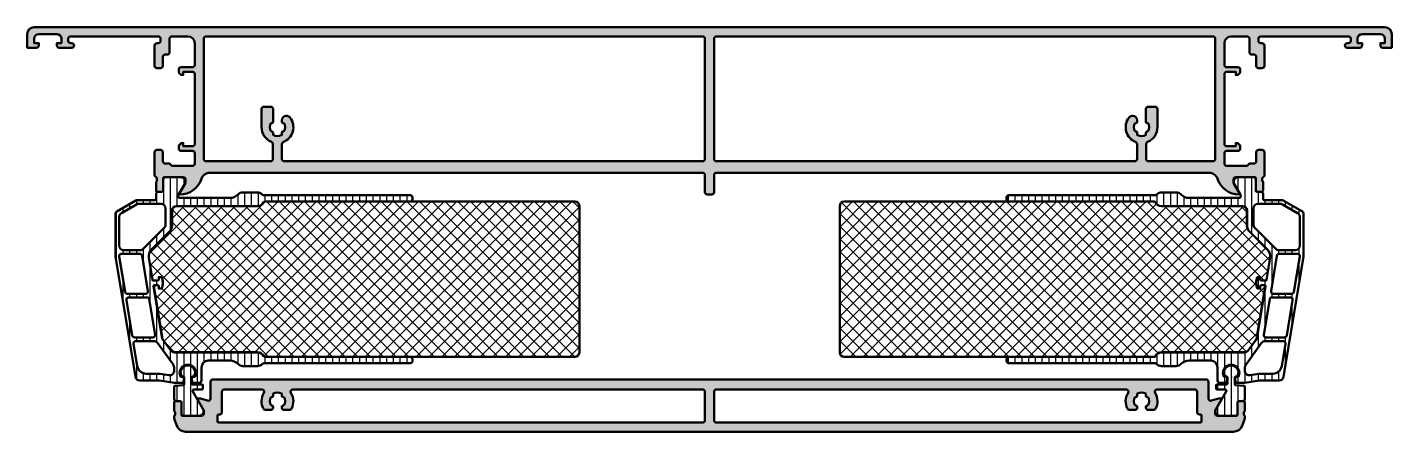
# Model space of a CAD drawing. Extents: x -30 to 270, y 11 to 100.
import ezdxf

# ---------------------------------------------------------------- set-up
doc = ezdxf.new("R2010")
doc.units = 0
for name, color, linetype, lineweight in [('0S-Alu contour', 7, 'Continuous', 50), ('0S-Alu hatch', 252, 'Continuous', 25), ('0S-Plastic contour', 254, 'Continuous', 50), ('0S-Plastic hatch', 253, 'Continuous', 25), ('0S-PT contour', 91, 'Continuous', 50), ('0S-PT hatch', 103, 'Continuous', 25)]:
    doc.layers.add(name, color=color, linetype=linetype, lineweight=lineweight)

# ---------------------------------------------------------------- blocks, each defined once
blk = doc.blocks.new('469780__9CB2D4D6_25D8_4793_B50C_2C55F4D659F9_')
at = {"layer": '0S-Alu hatch'}
h = blk.add_hatch(color=256, dxfattribs=at)
edge = h.paths.add_edge_path()
edge.add_line((242, 91.5), (242, 96))
edge.add_arc((241.5, 96), 0.5, 0, 90)
edge.add_line((241.5, 96.5), (241.2, 96.5))
edge.add_ellipse((241.2, 97), major_axis=(-0.5, 0), ratio=1, start_angle=0, end_angle=90, ccw=False)
edge.add_line((240.7, 97), (240.7, 97.5))
edge.add_ellipse((241.2, 97.5), major_axis=(-0.5, 0), ratio=1, start_angle=270, end_angle=360, ccw=False)
edge.add_line((241.2, 98), (260.5, 98))
edge.add_ellipse((260.5, 97.5), major_axis=(-0.5, 0), ratio=1, start_angle=180, end_angle=270, ccw=False)
edge.add_line((261, 97.5), (261, 97))
edge.add_ellipse((260.5, 97), major_axis=(-0.5, 0), ratio=1, start_angle=90, end_angle=180, ccw=False)
edge.add_line((260.5, 96.5), (260.2, 96.5))
edge.add_arc((260.2, 96), 0.5, 90, 270)
edge.add_line((260.2, 95.5), (263, 95.5))
edge.add_arc((263, 96), 0.5, 270, 360)
edge.add_line((263.5, 96), (263.5, 96.5))
edge.add_line((263.5, 96.5), (262.5, 96.5))
edge.add_line((262.5, 96.5), (262.5, 97.5))
edge.add_ellipse((263.5, 97.5), major_axis=(-1, 0), ratio=1, start_angle=270, end_angle=360, ccw=False)
edge.add_line((263.5, 98.5), (267.5, 98.5))
edge.add_ellipse((267.5, 97.5), major_axis=(-1, 0), ratio=1, start_angle=180, end_angle=270, ccw=False)
edge.add_line((268.5, 97.5), (268.5, 96.5))
edge.add_line((268.5, 96.5), (267.5, 96.5))
edge.add_line((267.5, 96.5), (267.5, 96))
edge.add_arc((268, 96), 0.5, 180, 270)
edge.add_line((268, 95.5), (270, 95.5))
edge.add_line((270, 95.5), (270, 98.5))
edge.add_arc((268.5, 98.5), 1.5, 0, 90)
edge.add_line((268.5, 100), (-28.5, 100))
edge.add_arc((-28.5, 98.5), 1.5, 90, 180)
edge.add_line((-30, 98.5), (-30, 95.5))
edge.add_line((-30, 95.5), (-28, 95.5))
edge.add_arc((-28, 96), 0.5, 270, 360)
edge.add_line((-27.5, 96), (-27.5, 96.5))
edge.add_line((-27.5, 96.5), (-28.5, 96.5))
edge.add_line((-28.5, 96.5), (-28.5, 97.5))
edge.add_ellipse((-27.5, 97.5), major_axis=(-1, 0), ratio=1, start_angle=270, end_angle=360, ccw=False)
edge.add_line((-27.5, 98.5), (-23.5, 98.5))
edge.add_ellipse((-23.5, 97.5), major_axis=(-1, 0), ratio=1, start_angle=180, end_angle=270, ccw=False)
edge.add_line((-22.5, 97.5), (-22.5, 96.5))
edge.add_line((-22.5, 96.5), (-23.5, 96.5))
edge.add_line((-23.5, 96.5), (-23.5, 96))
edge.add_arc((-23, 96), 0.5, 180, 270)
edge.add_line((-23, 95.5), (-20.2, 95.5))
edge.add_arc((-20.2, 96), 0.5, 270, 450)
edge.add_line((-20.2, 96.5), (-20.5, 96.5))
edge.add_ellipse((-20.5, 97), major_axis=(-0.5, 0), ratio=1, start_angle=0, end_angle=90, ccw=False)
edge.add_line((-21, 97), (-21, 97.5))
edge.add_ellipse((-20.5, 97.5), major_axis=(-0.5, 0), ratio=1, start_angle=270, end_angle=360, ccw=False)
edge.add_line((-20.5, 98), (-1.2, 98))
edge.add_ellipse((-1.2, 97.5), major_axis=(-0.5, 0), ratio=1, start_angle=180, end_angle=270, ccw=False)
edge.add_line((-0.7, 97.5), (-0.7, 97))
edge.add_ellipse((-1.2, 97), major_axis=(-0.5, 0), ratio=1, start_angle=90, end_angle=180, ccw=False)
edge.add_line((-1.2, 96.5), (-1.5, 96.5))
edge.add_arc((-1.5, 96), 0.5, 90, 180)
edge.add_line((-2, 96), (-2, 91.5))
edge.add_arc((-1.5, 91.5), 0.5, 180, 270)
edge.add_line((-1.5, 91), (-0.7, 91))
edge.add_arc((-0.7, 91.5), 0.5, 270, 360)
edge.add_line((-0.2, 91.5), (-0.2, 93.5))
edge.add_ellipse((0.3, 93.5), major_axis=(-0.5, 0), ratio=1, start_angle=270, end_angle=360, ccw=False)
edge.add_line((0.3, 94), (0.8, 94))
edge.add_arc((0.8, 94.5), 0.5, 270, 360)
edge.add_line((1.3, 94.5), (1.3, 97.5))
edge.add_ellipse((1.8, 97.5), major_axis=(-0.5, 0), ratio=1, start_angle=270, end_angle=360, ccw=False)
edge.add_line((1.8, 98), (5.3, 98))
edge.add_ellipse((5.3, 96.5), major_axis=(-1.5, 0), ratio=1, start_angle=180, end_angle=270, ccw=False)
edge.add_line((6.8, 96.5), (6.8, 91.7))
edge.add_ellipse((6.3, 91.7), major_axis=(-0.5, 0), ratio=1, start_angle=90, end_angle=180, ccw=False)
edge.add_line((6.3, 91.2), (3.8, 91.2))
edge.add_arc((3.8, 90.7), 0.5, 90, 180)
edge.add_line((3.3, 90.7), (3.3, 90.2))
edge.add_arc((3.8, 90.2), 0.5, 180, 225)
edge.add_line((3.44, 89.85), (3.8, 89.5))
edge.add_line((3.8, 89.5), (4.3, 89.5))
edge.add_line((4.3, 89.5), (4.3, 90.2))
edge.add_line((4.3, 90.2), (6.3, 90.2))
edge.add_ellipse((6.3, 89.7), major_axis=(-0.5, 0), ratio=1, start_angle=180, end_angle=270, ccw=False)
edge.add_line((6.8, 89.7), (6.8, 74.3))
edge.add_ellipse((6.3, 74.3), major_axis=(-0.5, 0), ratio=1, start_angle=90, end_angle=180, ccw=False)
edge.add_line((6.3, 73.8), (4.3, 73.8))
edge.add_line((4.3, 73.8), (4.3, 74.5))
edge.add_line((4.3, 74.5), (3.8, 74.5))
edge.add_line((3.8, 74.5), (3.44, 74.14))
edge.add_arc((3.8, 73.79), 0.5, 135, 180)
edge.add_line((3.3, 73.79), (3.3, 73.3))
edge.add_arc((3.8, 73.3), 0.5, 180, 270)
edge.add_line((3.8, 72.8), (6.3, 72.8))
edge.add_ellipse((6.3, 72.3), major_axis=(-0.5, 0), ratio=1, start_angle=180, end_angle=270, ccw=False)
edge.add_line((6.8, 72.3), (6.8, 70))
edge.add_ellipse((6.3, 70), major_axis=(-0.5, 0), ratio=1, start_angle=90, end_angle=180, ccw=False)
edge.add_line((6.3, 69.5), (1.8, 69.5))
edge.add_line((1.8, 69.5), (1.3, 70))
edge.add_line((1.3, 70), (0.3, 70))
edge.add_ellipse((0.3, 70.5), major_axis=(-0.5, 0), ratio=1, start_angle=0, end_angle=90, ccw=False)
edge.add_line((-0.2, 70.5), (-0.2, 72.5))
edge.add_arc((-0.7, 72.5), 0.5, 0, 90)
edge.add_line((-0.7, 73), (-1.5, 73))
edge.add_arc((-1.5, 72.5), 0.5, 90, 180)
edge.add_line((-2, 72.5), (-2, 67.45))
edge.add_arc((-1.5, 67.45), 0.5, 180, 246.4218)
edge.add_ellipse((-1.8, 66.71), major_axis=(-0.3, 0), ratio=1, start_angle=180, end_angle=250.5288, ccw=False)
edge.add_line((-1.5, 66.71), (-1.5, 66.28))
edge.add_ellipse((-1.8, 66.28), major_axis=(-0.3, 0), ratio=1, start_angle=109.4712, end_angle=180, ccw=False)
edge.add_line((-1.7, 66), (-1.7, 64.1))
edge.add_arc((-1.4, 64.1), 0.3, 180, 270)
edge.add_line((-1.4, 63.8), (-0.41, 63.8))
edge.add_arc((-0.41, 64.1), 0.3, 270, 360)
edge.add_line((-0.11, 64.1), (-0.11, 66.8))
edge.add_ellipse((0.09, 66.8), major_axis=(-0.2, 0), ratio=1, start_angle=270, end_angle=360, ccw=False)
edge.add_line((0.09, 67), (4.3, 67))
edge.add_ellipse((4.3, 66.5), major_axis=(-0.5, 0), ratio=1, start_angle=180, end_angle=270, ccw=False)
edge.add_line((4.8, 66.5), (4.8, 65.8))
edge.add_line((4.8, 65.8), (3.42, 63.4))
edge.add_arc((3.54, 63.33), 0.138, 150, 270)
edge.add_arc((3.54, 68.2), 5, 270, 341.6823)
edge.add_ellipse((10.18, 66), major_axis=(-2, 0), ratio=1, start_angle=270, end_angle=341.6823, ccw=False)
edge.add_line((10.18, 68), (118.5, 68))
edge.add_ellipse((118.5, 67.5), major_axis=(-0.5, 0), ratio=1, start_angle=180, end_angle=270, ccw=False)
edge.add_line((119, 67.5), (119, 63.7))
edge.add_arc((119.5, 63.7), 0.5, 180, 270)
edge.add_line((119.5, 63.2), (120.5, 63.2))
edge.add_arc((120.5, 63.7), 0.5, 270, 360)
edge.add_line((121, 63.7), (121, 67.5))
edge.add_ellipse((121.5, 67.5), major_axis=(-0.5, 0), ratio=1, start_angle=270, end_angle=360, ccw=False)
edge.add_line((121.5, 68), (229.81, 68))
edge.add_ellipse((229.81, 66), major_axis=(-2, 0), ratio=1, start_angle=198.3177, end_angle=270, ccw=False)
edge.add_arc((236.46, 68.2), 5, 198.3177, 270)
edge.add_arc((236.46, 63.33), 0.138, 270, 390)
edge.add_line((236.58, 63.4), (235.2, 65.8))
edge.add_line((235.2, 65.8), (235.2, 66.5))
edge.add_ellipse((235.7, 66.5), major_axis=(-0.5, 0), ratio=1, start_angle=270, end_angle=360, ccw=False)
edge.add_line((235.7, 67), (239.91, 67))
edge.add_ellipse((239.91, 66.8), major_axis=(-0.2, 0), ratio=1, start_angle=180, end_angle=270, ccw=False)
edge.add_line((240.11, 66.8), (240.11, 64.1))
edge.add_arc((240.41, 64.1), 0.3, 180, 270)
edge.add_line((240.41, 63.8), (241.4, 63.8))
edge.add_arc((241.4, 64.1), 0.3, 270, 360)
edge.add_line((241.7, 64.1), (241.7, 66))
edge.add_ellipse((241.8, 66.28), major_axis=(-0.3, 0), ratio=1, start_angle=0, end_angle=70.5288, ccw=False)
edge.add_line((241.5, 66.28), (241.5, 66.71))
edge.add_ellipse((241.8, 66.71), major_axis=(-0.3, 0), ratio=1, start_angle=289.4712, end_angle=360, ccw=False)
edge.add_arc((241.5, 67.45), 0.5, 293.5782, 360)
edge.add_line((242, 67.45), (242, 72.5))
edge.add_arc((241.5, 72.5), 0.5, 0, 90)
edge.add_line((241.5, 73), (240.7, 73))
edge.add_arc((240.7, 72.5), 0.5, 90, 180)
edge.add_line((240.2, 72.5), (240.2, 70.5))
edge.add_ellipse((239.7, 70.5), major_axis=(-0.5, 0), ratio=1, start_angle=90, end_angle=180, ccw=False)
edge.add_line((239.7, 70), (238.7, 70))
edge.add_line((238.7, 70), (238.2, 69.5))
edge.add_line((238.2, 69.5), (233.7, 69.5))
edge.add_ellipse((233.7, 70), major_axis=(-0.5, 0), ratio=1, start_angle=0, end_angle=90, ccw=False)
edge.add_line((233.2, 70), (233.2, 72.3))
edge.add_ellipse((233.7, 72.3), major_axis=(-0.5, 0), ratio=1, start_angle=270, end_angle=360, ccw=False)
edge.add_line((233.7, 72.8), (236.2, 72.8))
edge.add_arc((236.2, 73.3), 0.5, 270, 360)
edge.add_line((236.7, 73.3), (236.7, 73.79))
edge.add_arc((236.2, 73.79), 0.5, 0, 45)
edge.add_line((236.55, 74.14), (236.2, 74.5))
edge.add_line((236.2, 74.5), (235.7, 74.5))
edge.add_line((235.7, 74.5), (235.7, 73.8))
edge.add_line((235.7, 73.8), (233.7, 73.8))
edge.add_ellipse((233.7, 74.3), major_axis=(-0.5, 0), ratio=1, start_angle=0, end_angle=90, ccw=False)
edge.add_line((233.2, 74.3), (233.2, 89.7))
edge.add_ellipse((233.7, 89.7), major_axis=(-0.5, 0), ratio=1, start_angle=270, end_angle=360, ccw=False)
edge.add_line((233.7, 90.2), (235.7, 90.2))
edge.add_line((235.7, 90.2), (235.7, 89.5))
edge.add_line((235.7, 89.5), (236.2, 89.5))
edge.add_line((236.2, 89.5), (236.55, 89.85))
edge.add_arc((236.2, 90.2), 0.5, 315, 360)
edge.add_line((236.7, 90.2), (236.7, 90.7))
edge.add_arc((236.2, 90.7), 0.5, 0, 90)
edge.add_line((236.2, 91.2), (233.7, 91.2))
edge.add_ellipse((233.7, 91.7), major_axis=(-0.5, 0), ratio=1, start_angle=0, end_angle=90, ccw=False)
edge.add_line((233.2, 91.7), (233.2, 96.5))
edge.add_ellipse((234.7, 96.5), major_axis=(-1.5, 0), ratio=1, start_angle=270, end_angle=360, ccw=False)
edge.add_line((234.7, 98), (238.2, 98))
edge.add_ellipse((238.2, 97.5), major_axis=(-0.5, 0), ratio=1, start_angle=180, end_angle=270, ccw=False)
edge.add_line((238.7, 97.5), (238.7, 94.5))
edge.add_arc((239.2, 94.5), 0.5, 180, 270)
edge.add_line((239.2, 94), (239.7, 94))
edge.add_ellipse((239.7, 93.5), major_axis=(-0.5, 0), ratio=1, start_angle=180, end_angle=270, ccw=False)
edge.add_line((240.2, 93.5), (240.2, 91.5))
edge.add_arc((240.7, 91.5), 0.5, 180, 270)
edge.add_line((240.7, 91), (241.5, 91))
edge.add_arc((241.5, 91.5), 0.5, 270, 360)
edge = h.paths.add_edge_path()
edge.add_line((9.3, 98), (118.5, 98))
edge.add_ellipse((118.5, 97.5), major_axis=(-0.5, 0), ratio=1, start_angle=180, end_angle=270, ccw=False)
edge.add_line((119, 97.5), (119, 71))
edge.add_ellipse((118.5, 71), major_axis=(-0.5, 0), ratio=1, start_angle=90, end_angle=180, ccw=False)
edge.add_line((118.5, 70.5), (26.5, 70.5))
edge.add_ellipse((26.5, 71), major_axis=(-0.5, 0), ratio=1, start_angle=0, end_angle=90, ccw=False)
edge.add_line((26, 71), (26, 74.29))
edge.add_ellipse((26.5, 74.29), major_axis=(-0.5, 0), ratio=1, start_angle=292.0243, end_angle=360, ccw=False)
edge.add_arc((25, 78), 3.5, 292.0243, 396.8699)
edge.add_arc((27, 79.5), 1, 36.8699, 90)
edge.add_line((27, 80.5), (26.95, 80.5))
edge.add_arc((26.95, 79.5), 1, 90, 180)
edge.add_line((25.95, 79.5), (25.95, 79.22))
edge.add_arc((26.25, 79.22), 0.3, 180, 299.9378)
edge.add_ellipse((25, 78), major_axis=(-1.7, 0), ratio=1, start_angle=145.4229, end_angle=214.5771, ccw=False)
edge.add_arc((26.25, 76.77), 0.3, 60.0622, 180)
edge.add_line((25.95, 76.77), (25.95, 76.29))
edge.add_ellipse((25, 78), major_axis=(-1.95, 0), ratio=1, start_angle=60.8446, end_angle=119.1554, ccw=False)
edge.add_line((24.05, 76.29), (24.05, 76.77))
edge.add_arc((23.75, 76.77), 0.3, 0, 119.9378)
edge.add_ellipse((25, 78), major_axis=(-1.7, 0), ratio=1, start_angle=-34.5771, end_angle=34.5771, ccw=False)
edge.add_arc((23.75, 79.22), 0.3, 240.0622, 360)
edge.add_line((24.05, 79.22), (24.05, 82))
edge.add_arc((23.55, 82), 0.5, 0, 90)
edge.add_line((23.55, 82.5), (22, 82.5))
edge.add_arc((22, 82), 0.5, 90, 180)
edge.add_line((21.5, 82), (21.5, 78))
edge.add_arc((25, 78), 3.5, 180, 247.9757)
edge.add_ellipse((23.5, 74.29), major_axis=(-0.5, 0), ratio=1, start_angle=180, end_angle=247.9757, ccw=False)
edge.add_line((24, 74.29), (24, 71))
edge.add_ellipse((23.5, 71), major_axis=(-0.5, 0), ratio=1, start_angle=90, end_angle=180, ccw=False)
edge.add_line((23.5, 70.5), (9.3, 70.5))
edge.add_ellipse((9.3, 71), major_axis=(-0.5, 0), ratio=1, start_angle=0, end_angle=90, ccw=False)
edge.add_line((8.8, 71), (8.8, 97.5))
edge.add_ellipse((9.3, 97.5), major_axis=(-0.5, 0), ratio=1, start_angle=270, end_angle=360, ccw=False)
edge = h.paths.add_edge_path()
edge.add_line((121.5, 98), (230.7, 98))
edge.add_ellipse((230.7, 97.5), major_axis=(-0.5, 0), ratio=1, start_angle=180, end_angle=270, ccw=False)
edge.add_line((231.2, 97.5), (231.2, 71))
edge.add_ellipse((230.7, 71), major_axis=(-0.5, 0), ratio=1, start_angle=90, end_angle=180, ccw=False)
edge.add_line((230.7, 70.5), (216.5, 70.5))
edge.add_ellipse((216.5, 71), major_axis=(-0.5, 0), ratio=1, start_angle=0, end_angle=90, ccw=False)
edge.add_line((216, 71), (216, 74.29))
edge.add_ellipse((216.5, 74.29), major_axis=(-0.5, 0), ratio=1, start_angle=292.0243, end_angle=360, ccw=False)
edge.add_arc((215, 78), 3.5, 292.0243, 360)
edge.add_line((218.5, 78), (218.5, 82))
edge.add_arc((218, 82), 0.5, 0, 90)
edge.add_line((218, 82.5), (216.45, 82.5))
edge.add_arc((216.45, 82), 0.5, 90, 180)
edge.add_line((215.95, 82), (215.95, 79.22))
edge.add_arc((216.25, 79.22), 0.3, 180, 299.9378)
edge.add_ellipse((215, 78), major_axis=(-1.7, 0), ratio=1, start_angle=145.4229, end_angle=214.5771, ccw=False)
edge.add_arc((216.25, 76.77), 0.3, 60.0622, 180)
edge.add_line((215.95, 76.77), (215.95, 76.29))
edge.add_ellipse((215, 78), major_axis=(-1.95, 0), ratio=1, start_angle=60.8446, end_angle=119.1554, ccw=False)
edge.add_line((214.05, 76.29), (214.05, 76.77))
edge.add_arc((213.75, 76.77), 0.3, 0, 119.9378)
edge.add_ellipse((215, 78), major_axis=(-1.7, 0), ratio=1, start_angle=-34.5771, end_angle=34.5771, ccw=False)
edge.add_arc((213.75, 79.22), 0.3, 240.0622, 360)
edge.add_line((214.05, 79.22), (214.05, 79.5))
edge.add_arc((213.05, 79.5), 1, 0, 90)
edge.add_line((213.05, 80.5), (213, 80.5))
edge.add_arc((213, 79.5), 1, 90, 143.1301)
edge.add_arc((215, 78), 3.5, 143.1301, 247.9757)
edge.add_ellipse((213.5, 74.29), major_axis=(-0.5, 0), ratio=1, start_angle=180, end_angle=247.9757, ccw=False)
edge.add_line((214, 74.29), (214, 71))
edge.add_ellipse((213.5, 71), major_axis=(-0.5, 0), ratio=1, start_angle=90, end_angle=180, ccw=False)
edge.add_line((213.5, 70.5), (121.5, 70.5))
edge.add_ellipse((121.5, 71), major_axis=(-0.5, 0), ratio=1, start_angle=0, end_angle=90, ccw=False)
edge.add_line((121, 71), (121, 97.5))
edge.add_ellipse((121.5, 97.5), major_axis=(-0.5, 0), ratio=1, start_angle=270, end_angle=360, ccw=False)
at = {"layer": '0S-Alu contour', "color": 7}
for points in [[(268.5, 100), (-28.5, 100)], [(-30, 98.5), (-30, 95.5), (-28, 95.5)], [(-27.5, 96), (-27.5, 96.5), (-28.5, 96.5), (-28.5, 97.5)], [(-27.5, 98.5), (-23.5, 98.5)], [(-22.5, 97.5), (-22.5, 96.5), (-23.5, 96.5), (-23.5, 96)], [(-21, 97), (-21, 97.5)], [(-20.5, 98), (-1.2, 98)], [(-20.2, 96.5), (-20.5, 96.5)], [(-1.2, 96.5), (-1.5, 96.5)], [(-0.7, 97.5), (-0.7, 97)], [(1.3, 94.5), (1.3, 97.5)], [(1.8, 98), (5.3, 98)], [(6.8, 96.5), (6.8, 91.7)], [(8.8, 71), (8.8, 97.5)], [(9.3, 98), (118.5, 98)], [(119, 97.5), (119, 71)], [(121, 71), (121, 97.5)], [(121.5, 98), (230.7, 98)], [(231.2, 97.5), (231.2, 71)], [(233.2, 91.7), (233.2, 96.5)], [(234.7, 98), (238.2, 98)], [(238.7, 97.5), (238.7, 94.5)], [(240.7, 97), (240.7, 97.5)], [(241.2, 98), (260.5, 98)], [(241.5, 96.5), (241.2, 96.5)], [(260.5, 96.5), (260.2, 96.5)], [(261, 97.5), (261, 97)], [(263.5, 96), (263.5, 96.5), (262.5, 96.5), (262.5, 97.5)], [(263.5, 98.5), (267.5, 98.5)], [(268.5, 97.5), (268.5, 96.5), (267.5, 96.5), (267.5, 96)], [(268, 95.5), (270, 95.5), (270, 98.5)], [(-23, 95.5), (-20.2, 95.5)], [(-2, 96), (-2, 91.5)], [(-0.2, 91.5), (-0.2, 93.5)], [(0.3, 94), (0.8, 94)], [(239.2, 94), (239.7, 94)], [(240.2, 93.5), (240.2, 91.5)], [(242, 91.5), (242, 96)], [(260.2, 95.5), (263, 95.5)], [(-1.5, 91), (-0.7, 91)], [(3.3, 90.7), (3.3, 90.2)], [(3.44, 89.85), (3.8, 89.5), (4.3, 89.5), (4.3, 90.2), (6.3, 90.2)], [(6.3, 91.2), (3.8, 91.2)], [(236.2, 91.2), (233.7, 91.2)], [(233.7, 90.2), (235.7, 90.2), (235.7, 89.5), (236.2, 89.5), (236.55, 89.85)], [(236.7, 90.2), (236.7, 90.7)], [(240.7, 91), (241.5, 91)], [(6.8, 89.7), (6.8, 74.3)], [(233.2, 74.3), (233.2, 89.7)], [(21.5, 82), (21.5, 78)], [(23.55, 82.5), (22, 82.5)], [(24.05, 79.22), (24.05, 82)], [(215.95, 82), (215.95, 79.22)], [(218, 82.5), (216.45, 82.5)], [(218.5, 78), (218.5, 82)], [(25.95, 79.5), (25.95, 79.22)], [(27, 80.5), (26.95, 80.5)], [(213.05, 80.5), (213, 80.5)], [(214.05, 79.22), (214.05, 79.5)], [(24.05, 76.29), (24.05, 76.77)], [(25.95, 76.77), (25.95, 76.29)], [(214.05, 76.29), (214.05, 76.77)], [(215.95, 76.77), (215.95, 76.29)], [(-2, 72.5), (-2, 67.45)], [(-0.7, 73), (-1.5, 73)], [(-0.2, 70.5), (-0.2, 72.5)], [(3.3, 73.79), (3.3, 73.3)], [(6.3, 73.8), (4.3, 73.8), (4.3, 74.5), (3.8, 74.5), (3.44, 74.14)], [(3.8, 72.8), (6.3, 72.8)], [(6.8, 72.3), (6.8, 70)], [(24, 74.29), (24, 71)], [(26, 71), (26, 74.29)], [(214, 74.29), (214, 71)], [(216, 71), (216, 74.29)], [(233.2, 70), (233.2, 72.3)], [(236.55, 74.14), (236.2, 74.5), (235.7, 74.5), (235.7, 73.8), (233.7, 73.8)], [(233.7, 72.8), (236.2, 72.8)], [(236.7, 73.3), (236.7, 73.79)], [(240.2, 72.5), (240.2, 70.5)], [(241.5, 73), (240.7, 73)], [(242, 67.45), (242, 72.5)], [(6.3, 69.5), (1.8, 69.5), (1.3, 70), (0.3, 70)], [(23.5, 70.5), (9.3, 70.5)], [(118.5, 70.5), (26.5, 70.5)], [(213.5, 70.5), (121.5, 70.5)], [(230.7, 70.5), (216.5, 70.5)], [(239.7, 70), (238.7, 70), (238.2, 69.5), (233.7, 69.5)], [(-1.5, 66.71), (-1.5, 66.28)], [(-0.11, 64.1), (-0.11, 66.8)], [(0.09, 67), (4.3, 67)], [(4.8, 66.5), (4.8, 65.8), (3.42, 63.4)], [(10.18, 68), (118.5, 68)], [(119, 67.5), (119, 63.7)], [(121, 63.7), (121, 67.5)], [(121.5, 68), (229.81, 68)], [(236.58, 63.4), (235.2, 65.8), (235.2, 66.5)], [(235.7, 67), (239.91, 67)], [(240.11, 66.8), (240.11, 64.1)], [(241.5, 66.28), (241.5, 66.71)], [(-1.7, 66), (-1.7, 64.1)], [(-1.4, 63.8), (-0.41, 63.8)], [(119.5, 63.2), (120.5, 63.2)], [(240.41, 63.8), (241.4, 63.8)], [(241.7, 64.1), (241.7, 66)]]:
    blk.add_lwpolyline(points, dxfattribs=at)
for centre, radius, start, end in [((-28.5, 98.5), 1.5, 90, 180), ((268.5, 98.5), 1.5, 0, 90), ((-20.2, 96), 0.5, 270, 90), ((-1.5, 96), 0.5, 90, 180), ((241.5, 96), 0.5, 0, 90), ((260.2, 96), 0.5, 90, 270), ((-28, 96), 0.5, 270, 0), ((-23, 96), 0.5, 180, 270), ((0.8, 94.5), 0.5, 270, 0), ((239.2, 94.5), 0.5, 180, 270), ((263, 96), 0.5, 270, 0), ((268, 96), 0.5, 180, 270), ((-1.5, 91.5), 0.5, 180, 270), ((-0.7, 91.5), 0.5, 270, 0), ((3.8, 90.7), 0.5, 90, 180), ((3.8, 90.2), 0.5, 180, 225), ((236.2, 90.7), 0.5, 0, 90), ((236.2, 90.2), 0.5, 315, 0), ((240.7, 91.5), 0.5, 180, 270), ((241.5, 91.5), 0.5, 270, 0), ((22, 82), 0.5, 90, 180), ((23.55, 82), 0.5, 0, 90), ((216.45, 82), 0.5, 90, 180), ((218, 82), 0.5, 0, 90), ((23.75, 79.22), 0.3, 240.0622, 0), ((26.95, 79.5), 1, 90, 180), ((26.25, 79.22), 0.3, 180, 299.9378), ((25, 78), 3.5, 292.0243, 36.8699), ((27, 79.5), 1, 36.8699, 90), ((215, 78), 3.5, 143.1301, 247.9757), ((213, 79.5), 1, 90, 143.1301), ((213.05, 79.5), 1, 0, 90), ((213.75, 79.22), 0.3, 240.0622, 0), ((216.25, 79.22), 0.3, 180, 299.9378), ((25, 78), 3.5, 180, 247.9757), ((23.75, 76.77), 0.3, 0, 119.9378), ((26.25, 76.77), 0.3, 60.0622, 180), ((213.75, 76.77), 0.3, 0, 119.9378), ((216.25, 76.77), 0.3, 60.0622, 180), ((215, 78), 3.5, 292.0243, 0), ((-1.5, 72.5), 0.5, 90, 180), ((-0.7, 72.5), 0.5, 0, 90), ((3.8, 73.79), 0.5, 135, 180), ((3.8, 73.3), 0.5, 180, 270), ((236.2, 73.3), 0.5, 270, 0), ((236.2, 73.79), 0.5, 0, 45), ((240.7, 72.5), 0.5, 90, 180), ((241.5, 72.5), 0.5, 0, 90), ((-1.5, 67.45), 0.5, 180, 246.4218), ((3.54, 68.2), 5, 270, 341.6823), ((236.46, 68.2), 5, 198.3177, 270), ((241.5, 67.45), 0.5, 293.5782, 0), ((-1.4, 64.1), 0.3, 180, 270), ((-0.41, 64.1), 0.3, 270, 0), ((3.54, 63.33), 0.138, 150, 270), ((119.5, 63.7), 0.5, 180, 270), ((120.5, 63.7), 0.5, 270, 0), ((236.46, 63.33), 0.138, 270, 30), ((240.41, 64.1), 0.3, 180, 270), ((241.4, 64.1), 0.3, 270, 0)]:
    blk.add_arc(centre, radius, start, end, dxfattribs=at)
at = {"layer": '0S-Alu contour', "color": 7, "extrusion": (0, 0, -1)}
for centre, radius, start, end in [((27.5, 97.5), 1, 0, 90), ((23.5, 97.5), 1, 90, 180), ((20.5, 97.5), 0.5, 0, 90), ((20.5, 97), 0.5, 270, 0), ((1.2, 97.5), 0.5, 90, 180), ((1.2, 97), 0.5, 180, 270), ((-1.8, 97.5), 0.5, 0, 90), ((-5.3, 96.5), 1.5, 90, 180), ((-9.3, 97.5), 0.5, 0, 90), ((-118.5, 97.5), 0.5, 90, 180), ((-121.5, 97.5), 0.5, 0, 90), ((-230.7, 97.5), 0.5, 90, 180), ((-234.7, 96.5), 1.5, 0, 90), ((-238.2, 97.5), 0.5, 90, 180), ((-241.2, 97.5), 0.5, 0, 90), ((-241.2, 97), 0.5, 270, 0), ((-260.5, 97.5), 0.5, 90, 180), ((-260.5, 97), 0.5, 180, 270), ((-263.5, 97.5), 1, 0, 90), ((-267.5, 97.5), 1, 90, 180), ((-0.3, 93.5), 0.5, 0, 90), ((-239.7, 93.5), 0.5, 90, 180), ((-6.3, 91.7), 0.5, 180, 270), ((-6.3, 89.7), 0.5, 90, 180), ((-233.7, 91.7), 0.5, 270, 0), ((-233.7, 89.7), 0.5, 0, 90), ((-25, 78), 1.7, 325.4229, 34.5771), ((-25, 78), 1.7, 145.4229, 214.5771), ((-215, 78), 1.7, 325.4229, 34.5771), ((-215, 78), 1.7, 145.4229, 214.5771), ((-25, 78), 1.95, 240.8446, 299.1554), ((-215, 78), 1.95, 240.8446, 299.1554), ((-6.3, 74.3), 0.5, 180, 270), ((-6.3, 72.3), 0.5, 90, 180), ((-23.5, 74.29), 0.5, 112.0243, 180), ((-26.5, 74.29), 0.5, 0, 67.9757), ((-213.5, 74.29), 0.5, 112.0243, 180), ((-216.5, 74.29), 0.5, 0, 67.9757), ((-233.7, 74.3), 0.5, 270, 0), ((-233.7, 72.3), 0.5, 0, 90), ((-0.3, 70.5), 0.5, 270, 0), ((-6.3, 70), 0.5, 180, 270), ((-9.3, 71), 0.5, 270, 0), ((-23.5, 71), 0.5, 180, 270), ((-26.5, 71), 0.5, 270, 0), ((-118.5, 71), 0.5, 180, 270), ((-121.5, 71), 0.5, 270, 0), ((-213.5, 71), 0.5, 180, 270), ((-216.5, 71), 0.5, 270, 0), ((-230.7, 71), 0.5, 180, 270), ((-233.7, 70), 0.5, 270, 0), ((-239.7, 70.5), 0.5, 180, 270), ((1.8, 66.71), 0.3, 109.4712, 180), ((1.8, 66.28), 0.3, 180, 250.5288), ((-0.09, 66.8), 0.2, 0, 90), ((-4.3, 66.5), 0.5, 90, 180), ((-10.18, 66), 2, 18.3177, 90), ((-118.5, 67.5), 0.5, 90, 180), ((-121.5, 67.5), 0.5, 0, 90), ((-229.81, 66), 2, 90, 161.6823), ((-235.7, 66.5), 0.5, 0, 90), ((-239.91, 66.8), 0.2, 90, 180), ((-241.8, 66.71), 0.3, 0, 70.5288), ((-241.8, 66.28), 0.3, 289.4712, 0)]:
    blk.add_arc(centre, radius, start, end, dxfattribs=at)
blk = doc.blocks.new('475510__CE06BC11_2B53_4F08_A383_C4EEE37383DB_')
at = {"layer": '0S-PT hatch'}
h = blk.add_hatch(dxfattribs=at)
h.set_pattern_fill('ANSI37', color=256, scale=0.625, angle=90, style=0)
edge = h.paths.add_edge_path()
edge.add_arc((149.6, 60.65), 0.98, 90, 180)
edge.add_line((148.62, 60.65), (148.62, 28.45))
edge.add_arc((149.6, 28.45), 0.98, 180, 270)
edge.add_line((149.6, 27.47), (217.76, 27.47))
edge.add_arc((217.76, 27.75), 0.28, 270, 333.6122)
edge.add_ellipse((219.37, 26.95), major_axis=(-1.52, 0), ratio=1, start_angle=270, end_angle=333.6122, ccw=False)
edge.add_line((219.37, 28.47), (237.64, 28.47))
edge.add_arc((237.64, 29.45), 0.98, 270, 324)
edge.add_line((238.43, 28.87), (240.02, 31.06))
edge.add_arc((238.42, 32.22), 1.98, 324, 350.6398)
edge.add_line((240.37, 31.9), (242.2, 43.02))
edge.add_arc((242.03, 43.05), 0.18, 350.6398, 450)
edge.add_line((242.03, 43.23), (241.39, 43.23))
edge.add_arc((241.39, 42.95), 0.28, 90, 180)
edge.add_line((241.11, 42.95), (241.11, 42.48))
edge.add_line((241.11, 42.48), (240.44, 42.48))
edge.add_ellipse((243.29, 43.75), major_axis=(-3.12, 0), ratio=1, start_angle=-24.0197, end_angle=24.0197, ccw=False)
edge.add_line((240.44, 45.02), (241.11, 45.02))
edge.add_line((241.11, 45.02), (241.11, 44.55))
edge.add_arc((241.39, 44.55), 0.28, 180, 270)
edge.add_line((241.39, 44.27), (242.26, 44.27))
edge.add_arc((242.26, 44.45), 0.18, 270, 350.6398)
edge.add_line((242.44, 44.42), (243.24, 49.32))
edge.add_arc((241.29, 49.65), 1.98, 350.6398, 405)
edge.add_line((242.69, 51.05), (238.77, 54.97))
edge.add_ellipse((240.2, 56.39), major_axis=(-2.02, 0), ratio=1, start_angle=0, end_angle=45, ccw=False)
edge.add_line((238.18, 56.39), (238.18, 59.65))
edge.add_arc((237.2, 59.65), 0.98, 0, 90)
edge.add_line((237.2, 60.63), (219.37, 60.63))
edge.add_ellipse((219.37, 62.15), major_axis=(-1.52, 0), ratio=1, start_angle=26.3878, end_angle=90, ccw=False)
edge.add_arc((217.76, 61.35), 0.28, 26.3878, 90)
edge.add_line((217.76, 61.63), (149.6, 61.63))
at = {"layer": '0S-PT contour', "color": 7, "elevation": 0}
for points in [[(148.62, 60.65), (148.62, 28.45)], [(217.76, 61.63), (149.6, 61.63)], [(237.2, 60.63), (219.37, 60.63)], [(238.18, 56.39), (238.18, 59.65)], [(242.69, 51.05), (238.77, 54.97)], [(242.44, 44.42), (243.24, 49.32)], [(240.44, 45.02), (241.11, 45.02), (241.11, 44.55)], [(240.37, 31.9), (242.2, 43.02)], [(241.11, 42.95), (241.11, 42.48), (240.44, 42.48)], [(241.39, 44.27), (242.26, 44.27)], [(242.03, 43.23), (241.39, 43.23)], [(238.43, 28.87), (240.02, 31.06)], [(149.6, 27.47), (217.76, 27.47)], [(219.37, 28.47), (237.64, 28.47)]]:
    blk.add_lwpolyline(points, dxfattribs=at)
at = {"layer": '0S-PT contour', "color": 7}
for centre, radius, start, end in [((149.6, 60.65), 0.98, 90, 180), ((217.76, 61.35), 0.28, 26.3878, 90), ((237.2, 59.65), 0.98, 0, 90), ((241.29, 49.65), 1.98, 350.6398, 45), ((241.39, 44.55), 0.28, 180, 270), ((241.39, 42.95), 0.28, 90, 180), ((242.03, 43.05), 0.18, 350.6398, 90), ((242.26, 44.45), 0.18, 270, 350.6398), ((238.42, 32.22), 1.98, 324, 350.6398), ((149.6, 28.45), 0.98, 180, 270), ((217.76, 27.75), 0.28, 270, 333.6122), ((237.64, 29.45), 0.98, 270, 324)]:
    blk.add_arc(centre, radius, start, end, dxfattribs=at)
at = {"layer": '0S-PT contour', "color": 7, "extrusion": (5.944e-13, 2e-16, -1)}
for centre, radius, start, end in [((-219.37, 62.15), 1.52, 270, 333.6122), ((-240.2, 56.39), 2.02, 315, 0), ((-243.29, 43.75), 3.12, 335.9803, 24.0197), ((-219.37, 26.95), 1.52, 26.3878, 90)]:
    blk.add_arc(centre, radius, start, end, dxfattribs=at)
blk = doc.blocks.new('475510__01F7A7C8_C437_4715_BA00_A6B992CD8A6E_')
at = {"layer": '0S-PT hatch'}
h = blk.add_hatch(dxfattribs=at)
h.set_pattern_fill('ANSI37', color=256, scale=0.625, angle=90, style=0)
edge = h.paths.add_edge_path()
edge.add_ellipse((90.4, 60.65), major_axis=(-0.98, 0), ratio=1, start_angle=180, end_angle=270, ccw=False)
edge.add_line((91.38, 60.65), (91.38, 28.45))
edge.add_ellipse((90.4, 28.45), major_axis=(-0.98, 0), ratio=1, start_angle=90, end_angle=180, ccw=False)
edge.add_line((90.4, 27.47), (22.24, 27.47))
edge.add_ellipse((22.24, 27.75), major_axis=(-0.28, 0), ratio=1, start_angle=26.3878, end_angle=90, ccw=False)
edge.add_arc((20.62, 26.95), 1.52, 26.3878, 90)
edge.add_line((20.62, 28.47), (2.36, 28.47))
edge.add_ellipse((2.36, 29.45), major_axis=(-0.98, 0), ratio=1, start_angle=36, end_angle=90, ccw=False)
edge.add_line((1.57, 28.87), (-0.02, 31.06))
edge.add_ellipse((1.58, 32.22), major_axis=(-1.98, 0), ratio=1, start_angle=9.3602, end_angle=36, ccw=False)
edge.add_line((-0.38, 31.9), (-2.21, 43.02))
edge.add_ellipse((-2.03, 43.05), major_axis=(-0.18, 0), ratio=1, start_angle=-90, end_angle=9.3602, ccw=False)
edge.add_line((-2.03, 43.23), (-1.39, 43.23))
edge.add_ellipse((-1.39, 42.95), major_axis=(-0.28, 0), ratio=1, start_angle=180, end_angle=270, ccw=False)
edge.add_line((-1.11, 42.95), (-1.11, 42.48))
edge.add_line((-1.11, 42.48), (-0.44, 42.48))
edge.add_arc((-3.29, 43.75), 3.12, 335.9803, 384.0197)
edge.add_line((-0.44, 45.02), (-1.11, 45.02))
edge.add_line((-1.11, 45.02), (-1.11, 44.55))
edge.add_ellipse((-1.39, 44.55), major_axis=(-0.28, 0), ratio=1, start_angle=90, end_angle=180, ccw=False)
edge.add_line((-1.39, 44.27), (-2.26, 44.27))
edge.add_ellipse((-2.26, 44.45), major_axis=(-0.18, 0), ratio=1, start_angle=9.3602, end_angle=90, ccw=False)
edge.add_line((-2.44, 44.42), (-3.25, 49.32))
edge.add_ellipse((-1.29, 49.65), major_axis=(-1.98, 0), ratio=1, start_angle=-45, end_angle=9.3602, ccw=False)
edge.add_line((-2.69, 51.05), (1.23, 54.97))
edge.add_arc((-0.2, 56.39), 2.02, 315, 360)
edge.add_line((1.82, 56.39), (1.82, 59.65))
edge.add_ellipse((2.8, 59.65), major_axis=(-0.98, 0), ratio=1, start_angle=270, end_angle=360, ccw=False)
edge.add_line((2.8, 60.63), (20.62, 60.63))
edge.add_arc((20.62, 62.15), 1.52, 270, 333.6122)
edge.add_ellipse((22.24, 61.35), major_axis=(-0.28, 0), ratio=1, start_angle=270, end_angle=333.6122, ccw=False)
edge.add_line((22.24, 61.63), (90.4, 61.63))
at = {"layer": '0S-PT contour', "color": 7}
for points in [[(2.8, 60.63), (20.62, 60.63)], [(22.24, 61.63), (90.4, 61.63)], [(91.38, 60.65), (91.38, 28.45)], [(1.82, 56.39), (1.82, 59.65)], [(-2.69, 51.05), (1.23, 54.97)], [(-2.44, 44.42), (-3.25, 49.32)], [(-0.44, 45.02), (-1.11, 45.02), (-1.11, 44.55)], [(-1.39, 44.27), (-2.26, 44.27)], [(-0.38, 31.9), (-2.21, 43.02)], [(-2.03, 43.23), (-1.39, 43.23)], [(-1.11, 42.95), (-1.11, 42.48), (-0.44, 42.48)], [(1.57, 28.87), (-0.02, 31.06)], [(20.62, 28.47), (2.36, 28.47)], [(90.4, 27.47), (22.24, 27.47)]]:
    blk.add_lwpolyline(points, dxfattribs=at)
at = {"layer": '0S-PT contour', "color": 7, "extrusion": (0, 0, -1)}
for centre, radius, start, end in [((-2.8, 59.65), 0.98, 0, 90), ((-22.24, 61.35), 0.28, 26.3878, 90), ((-90.4, 60.65), 0.98, 90, 180), ((1.29, 49.65), 1.98, 350.6398, 45), ((2.26, 44.45), 0.18, 270, 350.6398), ((2.03, 43.05), 0.18, 350.6398, 90), ((1.39, 44.55), 0.28, 180, 270), ((1.39, 42.95), 0.28, 90, 180), ((-1.58, 32.22), 1.98, 324, 350.6398), ((-2.36, 29.45), 0.98, 270, 324), ((-22.24, 27.75), 0.28, 270, 333.6122), ((-90.4, 28.45), 0.98, 180, 270)]:
    blk.add_arc(centre, radius, start, end, dxfattribs=at)
at = {"layer": '0S-PT contour', "color": 7}
for centre, radius, start, end in [((20.62, 62.15), 1.52, 270, 333.6122), ((-0.2, 56.39), 2.02, 315, 0), ((-3.29, 43.75), 3.12, 335.9803, 24.0197), ((20.62, 26.95), 1.52, 26.3878, 90)]:
    blk.add_arc(centre, radius, start, end, dxfattribs=at)
blk = doc.blocks.new('278045__EEAF260F_A08C_480B_99ED_897418ADFD8D___9EDA767E_2FAD_4977_A12A_C05AD803A66E_')
at = {"layer": '0S-Plastic hatch'}
h = blk.add_hatch(dxfattribs=at)
h.set_pattern_fill('ANSI31', color=256, scale=0.468, angle=45, style=0)
edge = h.paths.add_edge_path()
edge.add_ellipse((-10.1, 59), major_axis=(-0.5, 0), ratio=1, start_angle=300, end_angle=360, ccw=False)
edge.add_line((-10.35, 59.43), (-6.12, 61.88))
edge.add_ellipse((-5.87, 61.45), major_axis=(-0.5, 0), ratio=1, start_angle=270, end_angle=300, ccw=False)
edge.add_line((-5.87, 61.95), (-2, 61.95))
edge.add_arc((-2, 62.25), 0.3, 270, 360)
edge.add_line((-1.7, 62.25), (-1.7, 63.29))
edge.add_ellipse((-1.2, 63.29), major_axis=(-0.5, 0), ratio=1, start_angle=270, end_angle=360, ccw=False)
edge.add_line((-1.2, 63.79), (-0.4, 63.79))
edge.add_arc((-0.4, 64.09), 0.3, 270, 360)
edge.add_line((-0.1, 64.09), (-0.1, 66.49))
edge.add_ellipse((0.4, 66.49), major_axis=(-0.5, 0), ratio=1, start_angle=270, end_angle=360, ccw=False)
edge.add_line((0.4, 66.99), (3.75, 66.99))
edge.add_ellipse((3.75, 65.99), major_axis=(-1, 0), ratio=1, start_angle=150, end_angle=270, ccw=False)
edge.add_line((4.61, 65.49), (3.27, 63.15))
edge.add_arc((3.7, 62.9), 0.5, 150, 180)
edge.add_line((3.2, 62.9), (3.2, 62.75))
edge.add_arc((3.5, 62.75), 0.3, 180, 270)
edge.add_line((3.5, 62.45), (14.54, 62.45))
edge.add_arc((14.54, 64.95), 2.5, 270, 315.573)
edge.add_ellipse((17.4, 62.15), major_axis=(-1.5, 0), ratio=1, start_angle=270, end_angle=315.573, ccw=False)
edge.add_line((17.4, 63.65), (20.62, 63.65))
edge.add_ellipse((20.62, 62.15), major_axis=(-1.5, 0), ratio=1, start_angle=221.8103, end_angle=270, ccw=False)
edge.add_arc((21.96, 63.35), 0.3, 221.8103, 270)
edge.add_line((21.96, 63.05), (54.18, 63.05))
edge.add_ellipse((54.18, 62.55), major_axis=(-0.5, 0), ratio=1, start_angle=180, end_angle=270, ccw=False)
edge.add_line((54.68, 62.55), (54.68, 62.15))
edge.add_ellipse((54.18, 62.15), major_axis=(-0.5, 0), ratio=1, start_angle=90, end_angle=180, ccw=False)
edge.add_line((54.18, 61.65), (22.24, 61.65))
edge.add_arc((22.24, 61.35), 0.3, 90, 153.6122)
edge.add_ellipse((20.62, 62.15), major_axis=(-1.5, 0), ratio=1, start_angle=90, end_angle=153.6122, ccw=False)
edge.add_line((20.62, 60.65), (2.8, 60.65))
edge.add_arc((2.8, 59.65), 1, 90, 180)
edge.add_line((1.8, 59.65), (1.8, 56.39))
edge.add_ellipse((-0.2, 56.39), major_axis=(-2, 0), ratio=1, start_angle=135, end_angle=180, ccw=False)
edge.add_line((1.21, 54.98), (-2.71, 51.06))
edge.add_arc((-1.29, 49.65), 2, 135, 189.3602)
edge.add_line((-3.27, 49.32), (-2.46, 44.41))
edge.add_arc((-2.26, 44.45), 0.2, 189.3602, 270)
edge.add_line((-2.26, 44.25), (-1.39, 44.25))
edge.add_arc((-1.39, 44.55), 0.3, 270, 360)
edge.add_line((-1.09, 44.55), (-1.09, 45))
edge.add_line((-1.09, 45), (-0.46, 45))
edge.add_ellipse((-3.29, 43.75), major_axis=(-3.1, 0), ratio=1, start_angle=156.22, end_angle=203.78, ccw=False)
edge.add_line((-0.46, 42.5), (-1.09, 42.5))
edge.add_line((-1.09, 42.5), (-1.09, 42.95))
edge.add_arc((-1.39, 42.95), 0.3, 0, 90)
edge.add_line((-1.39, 43.25), (-2.03, 43.25))
edge.add_arc((-2.03, 43.05), 0.2, 90, 189.3602)
edge.add_line((-2.23, 43.01), (-0.4, 31.9))
edge.add_arc((1.58, 32.22), 2, 189.3602, 216)
edge.add_line((-0.04, 31.05), (1.55, 28.86))
edge.add_arc((2.36, 29.45), 1, 216, 270)
edge.add_line((2.36, 28.45), (20.62, 28.45))
edge.add_ellipse((20.62, 26.95), major_axis=(-1.5, 0), ratio=1, start_angle=206.3878, end_angle=270, ccw=False)
edge.add_arc((22.24, 27.75), 0.3, 206.3878, 270)
edge.add_line((22.24, 27.45), (54.18, 27.45))
edge.add_ellipse((54.18, 26.95), major_axis=(-0.5, 0), ratio=1, start_angle=180, end_angle=270, ccw=False)
edge.add_line((54.68, 26.95), (54.68, 26.55))
edge.add_ellipse((54.18, 26.55), major_axis=(-0.5, 0), ratio=1, start_angle=90, end_angle=180, ccw=False)
edge.add_line((54.18, 26.05), (21.96, 26.05))
edge.add_arc((21.96, 25.75), 0.3, 90, 138.1897)
edge.add_ellipse((20.62, 26.95), major_axis=(-1.5, 0), ratio=1, start_angle=90, end_angle=138.1897, ccw=False)
edge.add_line((20.62, 25.45), (17.4, 25.45))
edge.add_ellipse((17.4, 26.95), major_axis=(-1.5, 0), ratio=1, start_angle=44.427, end_angle=90, ccw=False)
edge.add_arc((14.54, 24.15), 2.5, 44.427, 90)
edge.add_line((14.54, 26.65), (9.8, 26.65))
edge.add_arc((9.8, 25.15), 1.5, 90, 180)
edge.add_line((8.3, 25.15), (8.3, 22.25))
edge.add_ellipse((7.8, 22.25), major_axis=(-0.5, 0), ratio=1, start_angle=90, end_angle=180, ccw=False)
edge.add_line((7.8, 21.75), (6.47, 21.75))
edge.add_ellipse((6.47, 21.95), major_axis=(-0.2, 0), ratio=1, start_angle=5, end_angle=90, ccw=False)
edge.add_line((6.27, 21.93), (6.2, 22.77))
edge.add_ellipse((6.5, 22.8), major_axis=(-0.3, 0), ratio=1, start_angle=-90, end_angle=5, ccw=False)
edge.add_line((6.5, 23.1), (6.88, 23.1))
edge.add_arc((5.3, 23.95), 1.8, 331.8214, 568.1786)
edge.add_line((3.71, 23.1), (4.1, 23.1))
edge.add_ellipse((4.1, 22.8), major_axis=(-0.3, 0), ratio=1, start_angle=175, end_angle=270, ccw=False)
edge.add_line((4.4, 22.77), (4.32, 21.93))
edge.add_ellipse((4.12, 21.95), major_axis=(-0.2, 0), ratio=1, start_angle=90, end_angle=175, ccw=False)
edge.add_line((4.12, 21.75), (2.3, 21.75))
edge.add_line((2.3, 21.75), (-0.9, 22.25))
edge.add_line((-0.9, 22.25), (-5.25, 22.25))
edge.add_ellipse((-5.25, 23.25), major_axis=(-1, 0), ratio=1, start_angle=9.3602, end_angle=90, ccw=False)
edge.add_line((-6.24, 23.08), (-10.6, 49.55))
edge.add_line((-10.6, 49.55), (-10.6, 59))
edge = h.paths.add_edge_path()
edge.add_arc((-0.6, 60.15), 1, 0, 90)
edge.add_line((-0.6, 61.15), (-5.52, 61.15))
edge.add_arc((-5.52, 60.15), 1, 90, 120)
edge.add_line((-6.02, 61.01), (-9.3, 59.12))
edge.add_arc((-8.8, 58.25), 1, 120, 180)
edge.add_line((-9.8, 58.25), (-9.8, 51.95))
edge.add_arc((-8.8, 51.95), 1, 180, 270)
edge.add_line((-8.8, 50.95), (-5.22, 50.95))
edge.add_arc((-5.22, 51.95), 1, 270, 315)
edge.add_line((-4.51, 51.24), (0.11, 55.85))
edge.add_arc((-0.6, 56.56), 1, 315, 360)
edge.add_line((0.4, 56.56), (0.4, 60.15))
edge = h.paths.add_edge_path()
edge.add_line((-2.21, 30.95), (-6.14, 30.95))
edge.add_arc((-6.14, 30.45), 0.5, 90, 189.3602)
edge.add_line((-6.63, 30.36), (-5.81, 25.42))
edge.add_arc((-3.84, 25.75), 2, 189.3602, 270)
edge.add_line((-3.84, 23.75), (-0.79, 23.75))
edge.add_line((-0.79, 23.75), (1.14, 23.44))
edge.add_arc((1.3, 24.43), 1, 261.1193, 360)
edge.add_line((2.3, 24.43), (2.3, 25.12))
edge.add_arc((1.3, 25.12), 1, 0, 36)
edge.add_line((2.11, 25.71), (-1.4, 30.53))
edge.add_arc((-2.21, 29.95), 1, 36, 90)
edge = h.paths.add_edge_path()
edge.add_line((-5.25, 50.15), (-9.3, 50.15))
edge.add_arc((-9.3, 49.65), 0.5, 90, 189.3602)
edge.add_line((-9.79, 49.56), (-8.51, 41.76))
edge.add_arc((-8.02, 41.85), 0.5, 189.3602, 270)
edge.add_line((-8.02, 41.35), (-3.96, 41.35))
edge.add_arc((-3.96, 41.85), 0.5, 270, 369.3602)
edge.add_line((-3.47, 41.93), (-4.75, 49.73))
edge.add_arc((-5.25, 49.65), 0.5, 9.3602, 90)
edge = h.paths.add_edge_path()
edge.add_arc((-3.66, 40.05), 0.5, 9.3602, 90)
edge.add_line((-3.66, 40.55), (-7.72, 40.55))
edge.add_arc((-7.72, 40.05), 0.5, 90, 189.3602)
edge.add_line((-8.21, 39.96), (-6.93, 32.16))
edge.add_arc((-6.43, 32.25), 0.5, 189.3602, 270)
edge.add_line((-6.43, 31.75), (-2.38, 31.75))
edge.add_arc((-2.38, 32.25), 0.5, 270, 369.3602)
edge.add_line((-1.89, 32.33), (-3.17, 40.13))
at = {"layer": '0S-Alu contour', "color": 7}
for points in [[(-6.02, 61.01), (-9.3, 59.12)], [(-0.6, 61.15), (-5.52, 61.15)], [(0.4, 56.56), (0.4, 60.15)], [(-9.8, 58.25), (-9.8, 51.95)], [(-4.51, 51.24), (0.11, 55.85)], [(-9.79, 49.56), (-8.51, 41.76)], [(-5.25, 50.15), (-9.3, 50.15)], [(-8.8, 50.95), (-5.22, 50.95)], [(-3.47, 41.93), (-4.75, 49.73)], [(-8.21, 39.96), (-6.93, 32.16)], [(-8.02, 41.35), (-3.96, 41.35)], [(-3.66, 40.55), (-7.72, 40.55)], [(-1.89, 32.33), (-3.17, 40.13)], [(-6.63, 30.36), (-5.81, 25.42)], [(-6.43, 31.75), (-2.38, 31.75)], [(-2.21, 30.95), (-6.14, 30.95)], [(2.11, 25.71), (-1.4, 30.53)], [(2.3, 24.43), (2.3, 25.12)], [(-3.84, 23.75), (-0.79, 23.75), (1.14, 23.44)]]:
    blk.add_lwpolyline(points, dxfattribs=at)
for centre, radius, start, end in [((-5.52, 60.15), 1, 90, 120), ((-0.6, 60.15), 1, 0, 90), ((-8.8, 58.25), 1, 120, 180), ((-0.6, 56.56), 1, 315, 0), ((-8.8, 51.95), 1, 180, 270), ((-5.22, 51.95), 1, 270, 315), ((-9.3, 49.65), 0.5, 90, 189.3602), ((-5.25, 49.65), 0.5, 9.3602, 90), ((-8.02, 41.85), 0.5, 189.3602, 270), ((-7.72, 40.05), 0.5, 90, 189.3602), ((-3.96, 41.85), 0.5, 270, 9.3602), ((-3.66, 40.05), 0.5, 9.3602, 90), ((-6.43, 32.25), 0.5, 189.3602, 270), ((-6.14, 30.45), 0.5, 90, 189.3602), ((-2.38, 32.25), 0.5, 270, 9.3602), ((-2.21, 29.95), 1, 36, 90), ((-3.84, 25.75), 2, 189.3602, 270), ((1.3, 24.43), 1, 261.1193, 0), ((1.3, 25.12), 1, 0, 36)]:
    blk.add_arc(centre, radius, start, end, dxfattribs=at)
at = {"layer": '0S-Plastic contour', "color": 7}
for points in [[(-0.1, 64.09), (-0.1, 66.49)], [(0.4, 66.99), (3.75, 66.99)], [(-1.7, 62.25), (-1.7, 63.29)], [(-1.2, 63.79), (-0.4, 63.79)], [(4.61, 65.49), (3.27, 63.15)], [(17.4, 63.65), (20.62, 63.65)], [(21.96, 63.05), (54.18, 63.05)], [(-10.35, 59.43), (-6.12, 61.88)], [(-5.87, 61.95), (-2, 61.95)], [(20.62, 60.65), (2.8, 60.65)], [(3.2, 62.9), (3.2, 62.75)], [(3.5, 62.45), (14.54, 62.45)], [(54.18, 61.65), (22.24, 61.65)], [(54.68, 62.55), (54.68, 62.15)], [(-6.24, 23.08), (-10.6, 49.55), (-10.6, 59)], [(1.8, 59.65), (1.8, 56.39)], [(1.21, 54.98), (-2.71, 51.06)], [(-3.27, 49.32), (-2.46, 44.41)], [(-2.26, 44.25), (-1.39, 44.25)], [(-2.23, 43.01), (-0.4, 31.9)], [(-1.39, 43.25), (-2.03, 43.25)], [(-1.09, 44.55), (-1.09, 45), (-0.46, 45)], [(-0.46, 42.5), (-1.09, 42.5), (-1.09, 42.95)], [(-0.04, 31.05), (1.55, 28.86)], [(2.36, 28.45), (20.62, 28.45)], [(22.24, 27.45), (54.18, 27.45)], [(8.3, 25.15), (8.3, 22.25)], [(14.54, 26.65), (9.8, 26.65)], [(20.62, 25.45), (17.4, 25.45)], [(54.18, 26.05), (21.96, 26.05)], [(54.68, 26.95), (54.68, 26.55)], [(4.12, 21.75), (2.3, 21.75), (-0.9, 22.25), (-5.25, 22.25)], [(3.71, 23.1), (4.1, 23.1)], [(4.4, 22.77), (4.32, 21.93)], [(6.27, 21.93), (6.2, 22.77)], [(7.8, 21.75), (6.47, 21.75)], [(6.5, 23.1), (6.88, 23.1)]]:
    blk.add_lwpolyline(points, dxfattribs=at)
at = {"layer": '0S-Plastic contour', "color": 7, "extrusion": (1.07e-14, -2.61e-14, -1)}
blk.add_arc((-0.4, 66.49), 0.5, 0, 90, dxfattribs=at)
at = {"layer": '0S-Plastic contour', "color": 7, "extrusion": (-8.9e-15, -2e-16, -1)}
blk.add_arc((-3.75, 65.99), 1, 90, 210, dxfattribs=at)
at = {"layer": '0S-Plastic contour', "color": 7, "extrusion": (1e-14, -2.42e-14, -1)}
blk.add_arc((1.2, 63.29), 0.5, 0, 90, dxfattribs=at)
at = {"layer": '0S-Plastic contour', "color": 7}
for centre, radius, start, end in [((-0.4, 64.09), 0.3, 270, 0), ((3.7, 62.9), 0.5, 150, 180), ((14.54, 64.95), 2.5, 270, 315.573), ((21.96, 63.35), 0.3, 221.8103, 270), ((-2, 62.25), 0.3, 270, 0), ((2.8, 59.65), 1, 90, 180), ((3.5, 62.75), 0.3, 180, 270), ((22.24, 61.35), 0.3, 90, 153.6122), ((-1.29, 49.65), 2, 135, 189.3602), ((-2.26, 44.45), 0.2, 189.3602, 270), ((-2.03, 43.05), 0.2, 90, 189.3602), ((-1.39, 44.55), 0.3, 270, 0), ((-1.39, 42.95), 0.3, 0, 90), ((1.58, 32.22), 2, 189.3602, 216), ((2.36, 29.45), 1, 216, 270), ((22.24, 27.75), 0.3, 206.3878, 270), ((5.3, 23.95), 1.8, 331.8214, 208.1786), ((9.8, 25.15), 1.5, 90, 180), ((14.54, 24.15), 2.5, 44.427, 90), ((21.96, 25.75), 0.3, 90, 138.1897)]:
    blk.add_arc(centre, radius, start, end, dxfattribs=at)
at = {"layer": '0S-Plastic contour', "color": 7, "extrusion": (0, -2e-16, -1)}
for centre, radius, start, end in [((-17.4, 62.15), 1.5, 44.427, 90), ((-20.62, 62.15), 1.5, 206.3878, 270), ((10.1, 59), 0.5, 0, 60), ((-20.62, 26.95), 1.5, 221.8103, 270), ((-6.47, 21.95), 0.2, 270, 355)]:
    blk.add_arc(centre, radius, start, end, dxfattribs=at)
at = {"layer": '0S-Plastic contour', "color": 7, "extrusion": (-1.64e-14, -2.26e-14, -1)}
blk.add_arc((-20.62, 62.15), 1.5, 90, 138.1897, dxfattribs=at)
at = {"layer": '0S-Plastic contour', "color": 7, "extrusion": (-2.39e-14, -1.01e-14, -1)}
blk.add_arc((-54.18, 62.55), 0.5, 90, 180, dxfattribs=at)
at = {"layer": '0S-Plastic contour', "color": 7, "extrusion": (2.63e-14, -2.001e-13, -1)}
blk.add_arc((5.87, 61.45), 0.5, 60, 90, dxfattribs=at)
at = {"layer": '0S-Plastic contour', "color": 7, "extrusion": (-9.7e-15, 2.32e-14, -1)}
blk.add_arc((-54.18, 62.15), 0.5, 180, 270, dxfattribs=at)
at = {"layer": '0S-Plastic contour', "color": 7, "extrusion": (-1.64e-14, 1.08e-14, -1)}
blk.add_arc((0.2, 56.39), 2, 180, 225, dxfattribs=at)
at = {"layer": '0S-Plastic contour', "color": 7, "extrusion": (-7.5e-15, 1.4e-15, -1)}
blk.add_arc((3.29, 43.75), 3.1, 156.22, 203.78, dxfattribs=at)
at = {"layer": '0S-Plastic contour', "color": 7, "extrusion": (-1.9e-15, -1.9e-15, -1)}
blk.add_arc((-20.62, 26.95), 1.5, 90, 153.6122, dxfattribs=at)
at = {"layer": '0S-Plastic contour', "color": 7, "extrusion": (-3.3e-15, -1.5e-15, -1)}
blk.add_arc((-54.18, 26.95), 0.5, 90, 180, dxfattribs=at)
at = {"layer": '0S-Plastic contour', "color": 7, "extrusion": (1.5e-15, 2.1e-15, -1)}
blk.add_arc((-17.4, 26.95), 1.5, 270, 315.573, dxfattribs=at)
at = {"layer": '0S-Plastic contour', "color": 7, "extrusion": (-1.2e-15, 2.6e-15, -1)}
blk.add_arc((-54.18, 26.55), 0.5, 180, 270, dxfattribs=at)
at = {"layer": '0S-Plastic contour', "color": 7, "extrusion": (2e-16, -1e-16, -1)}
blk.add_arc((5.25, 23.25), 1, 270, 350.6398, dxfattribs=at)
at = {"layer": '0S-Plastic contour', "color": 7, "extrusion": (-1.2e-15, -6e-16, -1)}
blk.add_arc((-4.1, 22.8), 0.3, 90, 185, dxfattribs=at)
at = {"layer": '0S-Plastic contour', "color": 7, "extrusion": (-1e-16, 1e-16, -1)}
for centre, radius, start in [((-4.12, 21.95), 0.2, 185), ((-7.8, 22.25), 0.5, 180)]:
    blk.add_arc(centre, radius, start, 270, dxfattribs=at)
at = {"layer": '0S-Plastic contour', "color": 7, "extrusion": (4e-16, -1.1e-15, -1)}
blk.add_arc((-6.5, 22.8), 0.3, 355, 90, dxfattribs=at)
blk = doc.blocks.new('278045__3BFDE068_F85C_4B5D_A7B6_CBA5B9277E26___007732DE_6A72_4A2C_8A80_65C8B3A6E75B_')
at = {"layer": '0S-Plastic hatch'}
h = blk.add_hatch(dxfattribs=at)
h.set_pattern_fill('ANSI31', color=256, scale=0.468, angle=45, style=0)
edge = h.paths.add_edge_path()
edge.add_ellipse((225.45, 64.95), major_axis=(-2.5, 0), ratio=1, start_angle=44.427, end_angle=90, ccw=False)
edge.add_arc((222.6, 62.15), 1.5, 44.427, 90)
edge.add_line((222.6, 63.65), (219.37, 63.65))
edge.add_arc((219.37, 62.15), 1.5, 90, 138.1897)
edge.add_ellipse((218.03, 63.35), major_axis=(-0.3, 0), ratio=1, start_angle=90, end_angle=138.1897, ccw=False)
edge.add_line((218.03, 63.05), (185.81, 63.05))
edge.add_arc((185.81, 62.55), 0.5, 90, 180)
edge.add_line((185.31, 62.55), (185.31, 62.15))
edge.add_arc((185.81, 62.15), 0.5, 180, 270)
edge.add_line((185.81, 61.65), (217.76, 61.65))
edge.add_ellipse((217.76, 61.35), major_axis=(-0.3, 0), ratio=1, start_angle=206.3878, end_angle=270, ccw=False)
edge.add_arc((219.37, 62.15), 1.5, 206.3878, 270)
edge.add_line((219.37, 60.65), (237.2, 60.65))
edge.add_ellipse((237.2, 59.65), major_axis=(-1, 0), ratio=1, start_angle=180, end_angle=270, ccw=False)
edge.add_line((238.2, 59.65), (238.2, 56.39))
edge.add_arc((240.2, 56.39), 2, 180, 225)
edge.add_line((238.78, 54.98), (242.7, 51.06))
edge.add_ellipse((241.29, 49.65), major_axis=(-2, 0), ratio=1, start_angle=170.6398, end_angle=225, ccw=False)
edge.add_line((243.26, 49.32), (242.45, 44.41))
edge.add_ellipse((242.26, 44.45), major_axis=(-0.2, 0), ratio=1, start_angle=90, end_angle=170.6398, ccw=False)
edge.add_line((242.26, 44.25), (241.39, 44.25))
edge.add_ellipse((241.39, 44.55), major_axis=(-0.3, 0), ratio=1, start_angle=0, end_angle=90, ccw=False)
edge.add_line((241.09, 44.55), (241.09, 45))
edge.add_line((241.09, 45), (240.45, 45))
edge.add_arc((243.29, 43.75), 3.1, 156.22, 203.78)
edge.add_line((240.45, 42.5), (241.09, 42.5))
edge.add_line((241.09, 42.5), (241.09, 42.95))
edge.add_ellipse((241.39, 42.95), major_axis=(-0.3, 0), ratio=1, start_angle=270, end_angle=360, ccw=False)
edge.add_line((241.39, 43.25), (242.03, 43.25))
edge.add_ellipse((242.03, 43.05), major_axis=(-0.2, 0), ratio=1, start_angle=170.6398, end_angle=270, ccw=False)
edge.add_line((242.22, 43.01), (240.39, 31.9))
edge.add_ellipse((238.42, 32.22), major_axis=(-2, 0), ratio=1, start_angle=144, end_angle=170.6398, ccw=False)
edge.add_line((240.04, 31.05), (238.45, 28.86))
edge.add_ellipse((237.64, 29.45), major_axis=(-1, 0), ratio=1, start_angle=90, end_angle=144, ccw=False)
edge.add_line((237.64, 28.45), (219.37, 28.45))
edge.add_arc((219.37, 26.95), 1.5, 90, 153.6122)
edge.add_ellipse((217.76, 27.75), major_axis=(-0.3, 0), ratio=1, start_angle=90, end_angle=153.6122, ccw=False)
edge.add_line((217.76, 27.45), (185.81, 27.45))
edge.add_arc((185.81, 26.95), 0.5, 90, 180)
edge.add_line((185.31, 26.95), (185.31, 26.55))
edge.add_arc((185.81, 26.55), 0.5, 180, 270)
edge.add_line((185.81, 26.05), (218.03, 26.05))
edge.add_ellipse((218.03, 25.75), major_axis=(-0.3, 0), ratio=1, start_angle=221.8103, end_angle=270, ccw=False)
edge.add_arc((219.37, 26.95), 1.5, 221.8103, 270)
edge.add_line((219.37, 25.45), (222.6, 25.45))
edge.add_arc((222.6, 26.95), 1.5, 270, 315.573)
edge.add_ellipse((225.45, 24.15), major_axis=(-2.5, 0), ratio=1, start_angle=270, end_angle=315.573, ccw=False)
edge.add_line((225.45, 26.65), (230.2, 26.65))
edge.add_ellipse((230.2, 25.15), major_axis=(-1.5, 0), ratio=1, start_angle=180, end_angle=270, ccw=False)
edge.add_line((231.7, 25.15), (231.7, 22.25))
edge.add_arc((232.2, 22.25), 0.5, 180, 270)
edge.add_line((232.2, 21.75), (233.52, 21.75))
edge.add_arc((233.52, 21.95), 0.2, 270, 355)
edge.add_line((233.72, 21.93), (233.8, 22.77))
edge.add_arc((233.5, 22.8), 0.3, 355, 450)
edge.add_line((233.5, 23.1), (233.11, 23.1))
edge.add_ellipse((234.7, 23.95), major_axis=(-1.8, 0), ratio=1, start_angle=151.8214, end_angle=28.1786, ccw=False)
edge.add_line((236.28, 23.1), (235.9, 23.1))
edge.add_arc((235.9, 22.8), 0.3, 90, 185)
edge.add_line((235.6, 22.77), (235.67, 21.93))
edge.add_arc((235.87, 21.95), 0.2, 185, 270)
edge.add_line((235.87, 21.75), (237.7, 21.75))
edge.add_line((237.7, 21.75), (240.9, 22.25))
edge.add_line((240.9, 22.25), (245.25, 22.25))
edge.add_arc((245.25, 23.25), 1, 270, 350.6398)
edge.add_line((246.24, 23.08), (250.6, 49.55))
edge.add_line((250.6, 49.55), (250.6, 59))
edge.add_arc((250.1, 59), 0.5, 0, 60)
edge.add_line((250.35, 59.43), (246.11, 61.88))
edge.add_arc((245.86, 61.45), 0.5, 60, 90)
edge.add_line((245.86, 61.95), (242, 61.95))
edge.add_ellipse((242, 62.25), major_axis=(-0.3, 0), ratio=1, start_angle=0, end_angle=90, ccw=False)
edge.add_line((241.7, 62.25), (241.7, 63.29))
edge.add_arc((241.2, 63.29), 0.5, 0, 90)
edge.add_line((241.2, 63.79), (240.4, 63.79))
edge.add_ellipse((240.4, 64.09), major_axis=(-0.3, 0), ratio=1, start_angle=0, end_angle=90, ccw=False)
edge.add_line((240.1, 64.09), (240.1, 66.49))
edge.add_arc((239.6, 66.49), 0.5, 0, 90)
edge.add_line((239.6, 66.99), (236.25, 66.99))
edge.add_arc((236.25, 65.99), 1, 90, 210)
edge.add_line((235.38, 65.49), (236.73, 63.15))
edge.add_ellipse((236.3, 62.9), major_axis=(-0.5, 0), ratio=1, start_angle=180, end_angle=210, ccw=False)
edge.add_line((236.8, 62.9), (236.8, 62.75))
edge.add_ellipse((236.5, 62.75), major_axis=(-0.3, 0), ratio=1, start_angle=90, end_angle=180, ccw=False)
edge.add_line((236.5, 62.45), (225.45, 62.45))
edge = h.paths.add_edge_path()
edge.add_line((240.6, 61.15), (245.52, 61.15))
edge.add_ellipse((245.52, 60.15), major_axis=(-1, 0), ratio=1, start_angle=240, end_angle=270, ccw=False)
edge.add_line((246.02, 61.01), (249.3, 59.12))
edge.add_ellipse((248.8, 58.25), major_axis=(-1, 0), ratio=1, start_angle=180, end_angle=240, ccw=False)
edge.add_line((249.8, 58.25), (249.8, 51.95))
edge.add_ellipse((248.8, 51.95), major_axis=(-1, 0), ratio=1, start_angle=90, end_angle=180, ccw=False)
edge.add_line((248.8, 50.95), (245.21, 50.95))
edge.add_ellipse((245.21, 51.95), major_axis=(-1, 0), ratio=1, start_angle=45, end_angle=90, ccw=False)
edge.add_line((244.51, 51.24), (239.89, 55.85))
edge.add_ellipse((240.6, 56.56), major_axis=(-1, 0), ratio=1, start_angle=0, end_angle=45, ccw=False)
edge.add_line((239.6, 56.56), (239.6, 60.15))
edge.add_ellipse((240.6, 60.15), major_axis=(-1, 0), ratio=1, start_angle=270, end_angle=360, ccw=False)
edge = h.paths.add_edge_path()
edge.add_ellipse((242.2, 29.95), major_axis=(-1, 0), ratio=1, start_angle=270, end_angle=324, ccw=False)
edge.add_line((242.2, 30.95), (246.13, 30.95))
edge.add_ellipse((246.13, 30.45), major_axis=(-0.5, 0), ratio=1, start_angle=170.6398, end_angle=270, ccw=False)
edge.add_line((246.63, 30.36), (245.81, 25.42))
edge.add_ellipse((243.84, 25.75), major_axis=(-2, 0), ratio=1, start_angle=90, end_angle=170.6398, ccw=False)
edge.add_line((243.84, 23.75), (240.78, 23.75))
edge.add_line((240.78, 23.75), (238.85, 23.44))
edge.add_ellipse((238.7, 24.43), major_axis=(-1, 0), ratio=1, start_angle=0, end_angle=98.8807, ccw=False)
edge.add_line((237.7, 24.43), (237.7, 25.12))
edge.add_ellipse((238.7, 25.12), major_axis=(-1, 0), ratio=1, start_angle=324, end_angle=360, ccw=False)
edge.add_line((237.89, 25.71), (241.39, 30.53))
edge = h.paths.add_edge_path()
edge.add_line((245.24, 50.15), (249.3, 50.15))
edge.add_ellipse((249.3, 49.65), major_axis=(-0.5, 0), ratio=1, start_angle=170.6398, end_angle=270, ccw=False)
edge.add_line((249.79, 49.56), (248.5, 41.76))
edge.add_ellipse((248.01, 41.85), major_axis=(-0.5, 0), ratio=1, start_angle=90, end_angle=170.6398, ccw=False)
edge.add_line((248.01, 41.35), (243.96, 41.35))
edge.add_ellipse((243.96, 41.85), major_axis=(-0.5, 0), ratio=1, start_angle=-9.3602, end_angle=90, ccw=False)
edge.add_line((243.46, 41.93), (244.75, 49.73))
edge.add_ellipse((245.24, 49.65), major_axis=(-0.5, 0), ratio=1, start_angle=270, end_angle=350.6398, ccw=False)
edge = h.paths.add_edge_path()
edge.add_ellipse((243.66, 40.05), major_axis=(-0.5, 0), ratio=1, start_angle=270, end_angle=350.6398, ccw=False)
edge.add_line((243.66, 40.55), (247.71, 40.55))
edge.add_ellipse((247.71, 40.05), major_axis=(-0.5, 0), ratio=1, start_angle=170.6398, end_angle=270, ccw=False)
edge.add_line((248.21, 39.96), (246.92, 32.16))
edge.add_ellipse((246.43, 32.25), major_axis=(-0.5, 0), ratio=1, start_angle=90, end_angle=170.6398, ccw=False)
edge.add_line((246.43, 31.75), (242.37, 31.75))
edge.add_ellipse((242.37, 32.25), major_axis=(-0.5, 0), ratio=1, start_angle=-9.3602, end_angle=90, ccw=False)
edge.add_line((241.88, 32.33), (243.17, 40.13))
at = {"layer": '0S-Alu contour', "color": 7}
for points in [[(239.6, 56.56), (239.6, 60.15)], [(240.6, 61.15), (245.52, 61.15)], [(246.02, 61.01), (249.3, 59.12)], [(249.8, 58.25), (249.8, 51.95)], [(244.51, 51.24), (239.89, 55.85)], [(243.46, 41.93), (244.75, 49.73)], [(248.8, 50.95), (245.21, 50.95)], [(245.24, 50.15), (249.3, 50.15)], [(249.79, 49.56), (248.5, 41.76)], [(241.88, 32.33), (243.17, 40.13)], [(243.66, 40.55), (247.71, 40.55)], [(248.01, 41.35), (243.96, 41.35)], [(248.21, 39.96), (246.92, 32.16)], [(237.89, 25.71), (241.39, 30.53)], [(242.2, 30.95), (246.13, 30.95)], [(246.43, 31.75), (242.37, 31.75)], [(246.63, 30.36), (245.81, 25.42)], [(237.7, 24.43), (237.7, 25.12)], [(243.84, 23.75), (240.78, 23.75), (238.85, 23.44)]]:
    blk.add_lwpolyline(points, dxfattribs=at)
at = {"layer": '0S-Alu contour', "color": 7, "extrusion": (5.944e-13, 2e-16, -1)}
for centre, radius, start, end in [((-240.6, 60.15), 1, 0, 90), ((-245.52, 60.15), 1, 90, 120), ((-248.8, 58.25), 1, 120, 180), ((-240.6, 56.56), 1, 315, 0), ((-245.21, 51.95), 1, 270, 315), ((-248.8, 51.95), 1, 180, 270), ((-245.24, 49.65), 0.5, 9.3602, 90), ((-249.3, 49.65), 0.5, 90, 189.3602), ((-243.66, 40.05), 0.5, 9.3602, 90), ((-243.96, 41.85), 0.5, 270, 9.3602), ((-247.71, 40.05), 0.5, 90, 189.3602), ((-248.01, 41.85), 0.5, 189.3602, 270), ((-242.2, 29.95), 1, 36, 90), ((-242.37, 32.25), 0.5, 270, 9.3602), ((-246.13, 30.45), 0.5, 90, 189.3602), ((-246.43, 32.25), 0.5, 189.3602, 270), ((-238.7, 25.12), 1, 0, 36), ((-238.7, 24.43), 1, 261.1193, 0), ((-243.84, 25.75), 2, 189.3602, 270)]:
    blk.add_arc(centre, radius, start, end, dxfattribs=at)
at = {"layer": '0S-Plastic contour', "color": 7}
for points in [[(239.6, 66.99), (236.25, 66.99)], [(240.1, 64.09), (240.1, 66.49)], [(218.03, 63.05), (185.81, 63.05)], [(222.6, 63.65), (219.37, 63.65)], [(235.38, 65.49), (236.73, 63.15)], [(241.2, 63.79), (240.4, 63.79)], [(241.7, 62.25), (241.7, 63.29)], [(185.31, 62.55), (185.31, 62.15)], [(185.81, 61.65), (217.76, 61.65)], [(219.37, 60.65), (237.2, 60.65)], [(236.5, 62.45), (225.45, 62.45)], [(236.8, 62.9), (236.8, 62.75)], [(245.86, 61.95), (242, 61.95)], [(250.35, 59.43), (246.11, 61.88)], [(238.2, 59.65), (238.2, 56.39)], [(246.24, 23.08), (250.6, 49.55), (250.6, 59)], [(238.78, 54.98), (242.7, 51.06)], [(243.26, 49.32), (242.45, 44.41)], [(242.22, 43.01), (240.39, 31.9)], [(241.09, 44.55), (241.09, 45), (240.45, 45)], [(240.45, 42.5), (241.09, 42.5), (241.09, 42.95)], [(242.26, 44.25), (241.39, 44.25)], [(241.39, 43.25), (242.03, 43.25)], [(240.04, 31.05), (238.45, 28.86)], [(217.76, 27.45), (185.81, 27.45)], [(237.64, 28.45), (219.37, 28.45)], [(185.31, 26.95), (185.31, 26.55)], [(185.81, 26.05), (218.03, 26.05)], [(219.37, 25.45), (222.6, 25.45)], [(225.45, 26.65), (230.2, 26.65)], [(231.7, 25.15), (231.7, 22.25)], [(232.2, 21.75), (233.52, 21.75)], [(233.5, 23.1), (233.11, 23.1)], [(233.72, 21.93), (233.8, 22.77)], [(235.6, 22.77), (235.67, 21.93)], [(235.87, 21.75), (237.7, 21.75), (240.9, 22.25), (245.25, 22.25)], [(236.28, 23.1), (235.9, 23.1)]]:
    blk.add_lwpolyline(points, dxfattribs=at)
for centre, radius, start, end in [((236.25, 65.99), 1, 90, 210), ((239.6, 66.49), 0.5, 0, 90), ((185.81, 62.55), 0.5, 90, 180), ((219.37, 62.15), 1.5, 90, 138.1897), ((222.6, 62.15), 1.5, 44.427, 90), ((241.2, 63.29), 0.5, 0, 90), ((185.81, 62.15), 0.5, 180, 270), ((219.37, 62.15), 1.5, 206.3878, 270), ((245.86, 61.45), 0.5, 60, 90), ((250.1, 59), 0.5, 0, 60), ((240.2, 56.39), 2, 180, 225), ((243.29, 43.75), 3.1, 156.22, 203.78), ((185.81, 26.95), 0.5, 90, 180), ((219.37, 26.95), 1.5, 90, 153.6122), ((185.81, 26.55), 0.5, 180, 270), ((219.37, 26.95), 1.5, 221.8103, 270), ((222.6, 26.95), 1.5, 270, 315.573), ((232.2, 22.25), 0.5, 180, 270), ((233.5, 22.8), 0.3, 355, 90), ((233.52, 21.95), 0.2, 270, 355), ((235.9, 22.8), 0.3, 90, 185), ((235.87, 21.95), 0.2, 185, 270), ((245.25, 23.25), 1, 270, 350.6398)]:
    blk.add_arc(centre, radius, start, end, dxfattribs=at)
at = {"layer": '0S-Plastic contour', "color": 7, "extrusion": (5.944e-13, 2e-16, -1)}
for centre, radius, start, end in [((-218.03, 63.35), 0.3, 221.8103, 270), ((-225.45, 64.95), 2.5, 270, 315.573), ((-236.3, 62.9), 0.5, 150, 180), ((-240.4, 64.09), 0.3, 270, 0), ((-217.76, 61.35), 0.3, 90, 153.6122), ((-236.5, 62.75), 0.3, 180, 270), ((-237.2, 59.65), 1, 90, 180), ((-242, 62.25), 0.3, 270, 0), ((-241.29, 49.65), 2, 135, 189.3602), ((-241.39, 44.55), 0.3, 270, 0), ((-241.39, 42.95), 0.3, 0, 90), ((-242.03, 43.05), 0.2, 90, 189.3602), ((-242.26, 44.45), 0.2, 189.3602, 270), ((-238.42, 32.22), 2, 189.3602, 216), ((-217.76, 27.75), 0.3, 206.3878, 270), ((-237.64, 29.45), 1, 216, 270), ((-218.03, 25.75), 0.3, 90, 138.1897), ((-225.45, 24.15), 2.5, 44.427, 90), ((-230.2, 25.15), 1.5, 90, 180), ((-234.7, 23.95), 1.8, 331.8214, 208.1786)]:
    blk.add_arc(centre, radius, start, end, dxfattribs=at)
blk = doc.blocks.new('469850__AED14338_52ED_468A_BC12_10744E15507B_')
at = {"layer": '0S-Alu hatch'}
h = blk.add_hatch(color=256, dxfattribs=at)
edge = h.paths.add_edge_path()
edge.add_line((2.44, 13.44), (2.9, 12.26))
edge.add_arc((4.76, 13), 2, 201.5, 270)
edge.add_line((4.76, 11), (235.23, 11))
edge.add_arc((235.23, 13), 2, 270, 338.5)
edge.add_line((237.09, 12.26), (237.56, 13.44))
edge.add_arc((235.7, 14.18), 2, 338.5, 360)
edge.add_line((237.7, 14.18), (237.7, 14.5))
edge.add_ellipse((237.8, 14.78), major_axis=(-0.3, 0), ratio=1, start_angle=0, end_angle=70.5288, ccw=False)
edge.add_line((237.5, 14.78), (237.5, 15.21))
edge.add_ellipse((237.8, 15.21), major_axis=(-0.3, 0), ratio=1, start_angle=289.4712, end_angle=360, ccw=False)
edge.add_line((237.7, 15.5), (237.7, 17.4))
edge.add_arc((237.4, 17.4), 0.3, 0, 90)
edge.add_line((237.4, 17.7), (236.41, 17.7))
edge.add_arc((236.41, 17.4), 0.3, 90, 180)
edge.add_line((236.11, 17.4), (236.11, 14.7))
edge.add_ellipse((235.91, 14.7), major_axis=(-0.2, 0), ratio=1, start_angle=90, end_angle=180, ccw=False)
edge.add_line((235.91, 14.5), (231.7, 14.5))
edge.add_ellipse((231.7, 15), major_axis=(-0.5, 0), ratio=1, start_angle=0, end_angle=90, ccw=False)
edge.add_line((231.2, 15), (231.2, 15.7))
edge.add_line((231.2, 15.7), (232.58, 18.09))
edge.add_arc((232.46, 18.16), 0.138, 330, 450)
edge.add_arc((232.46, 13.3), 5, 90, 114.2834)
edge.add_ellipse((230.2, 18.31), major_axis=(-0.5, 0), ratio=1, start_angle=0, end_angle=114.2834, ccw=False)
edge.add_line((229.7, 18.31), (229.7, 22))
edge.add_arc((229.2, 22), 0.5, 0, 90)
edge.add_line((229.2, 22.5), (10.8, 22.5))
edge.add_arc((10.8, 22), 0.5, 90, 180)
edge.add_line((10.3, 22), (10.3, 18.31))
edge.add_ellipse((9.8, 18.31), major_axis=(-0.5, 0), ratio=1, start_angle=65.7166, end_angle=180, ccw=False)
edge.add_arc((7.54, 13.3), 5, 65.7166, 90)
edge.add_arc((7.54, 18.16), 0.138, 90, 210)
edge.add_line((7.42, 18.09), (8.8, 15.7))
edge.add_line((8.8, 15.7), (8.8, 15))
edge.add_ellipse((8.3, 15), major_axis=(-0.5, 0), ratio=1, start_angle=90, end_angle=180, ccw=False)
edge.add_line((8.3, 14.5), (4.09, 14.5))
edge.add_ellipse((4.09, 14.7), major_axis=(-0.2, 0), ratio=1, start_angle=0, end_angle=90, ccw=False)
edge.add_line((3.89, 14.7), (3.89, 17.4))
edge.add_arc((3.59, 17.4), 0.3, 0, 90)
edge.add_line((3.59, 17.7), (2.6, 17.7))
edge.add_arc((2.6, 17.4), 0.3, 90, 180)
edge.add_line((2.3, 17.4), (2.3, 15.5))
edge.add_ellipse((2.2, 15.21), major_axis=(-0.3, 0), ratio=1, start_angle=180, end_angle=250.5288, ccw=False)
edge.add_line((2.5, 15.21), (2.5, 14.78))
edge.add_ellipse((2.2, 14.78), major_axis=(-0.3, 0), ratio=1, start_angle=109.4712, end_angle=180, ccw=False)
edge.add_line((2.3, 14.5), (2.3, 14.18))
edge.add_arc((4.3, 14.18), 2, 180, 201.5)
edge = h.paths.add_edge_path()
edge.add_line((227.2, 19.8), (227.2, 15.3))
edge.add_arc((227.7, 15.3), 0.5, 180, 270)
edge.add_line((227.7, 14.8), (227.9, 14.8))
edge.add_ellipse((227.9, 14.5), major_axis=(-0.3, 0), ratio=1, start_angle=180, end_angle=270, ccw=False)
edge.add_line((228.2, 14.5), (228.2, 13.3))
edge.add_ellipse((227.9, 13.3), major_axis=(-0.3, 0), ratio=1, start_angle=90, end_angle=180, ccw=False)
edge.add_line((227.9, 13), (121.5, 13))
edge.add_ellipse((121.5, 13.5), major_axis=(-0.5, 0), ratio=1, start_angle=0, end_angle=90, ccw=False)
edge.add_line((121, 13.5), (121, 19.8))
edge.add_ellipse((121.5, 19.8), major_axis=(-0.5, 0), ratio=1, start_angle=270, end_angle=360, ccw=False)
edge.add_line((121.5, 20.3), (211.59, 20.3))
edge.add_ellipse((211.59, 19.8), major_axis=(-0.5, 0), ratio=1, start_angle=148.3318, end_angle=270, ccw=False)
edge.add_arc((215, 17.7), 3.5, 148.3318, 207.8181)
edge.add_arc((212.34, 16.3), 0.5, 207.8181, 270)
edge.add_line((212.34, 15.8), (213.55, 15.8))
edge.add_arc((213.55, 16.3), 0.5, 270, 360)
edge.add_line((214.05, 16.3), (214.05, 16.47))
edge.add_arc((213.75, 16.47), 0.3, 0, 119.9378)
edge.add_ellipse((215, 17.7), major_axis=(-1.7, 0), ratio=1, start_angle=-34.5771, end_angle=34.5771, ccw=False)
edge.add_arc((213.75, 18.92), 0.3, 240.0622, 360)
edge.add_line((214.05, 18.92), (214.05, 19.4))
edge.add_ellipse((215, 17.7), major_axis=(-1.95, 0), ratio=1, start_angle=240.8446, end_angle=299.1554, ccw=False)
edge.add_line((215.95, 19.4), (215.95, 18.92))
edge.add_arc((216.25, 18.92), 0.3, 180, 299.9378)
edge.add_ellipse((215, 17.7), major_axis=(-1.7, 0), ratio=1, start_angle=145.4229, end_angle=214.5771, ccw=False)
edge.add_arc((216.25, 16.47), 0.3, 60.0622, 180)
edge.add_line((215.95, 16.47), (215.95, 16.3))
edge.add_arc((216.45, 16.3), 0.5, 180, 270)
edge.add_line((216.45, 15.8), (217.65, 15.8))
edge.add_arc((217.65, 16.3), 0.5, 270, 332.1819)
edge.add_arc((215, 17.7), 3.5, 332.1819, 391.6682)
edge.add_ellipse((218.4, 19.8), major_axis=(-0.5, 0), ratio=1, start_angle=-90, end_angle=31.6682, ccw=False)
edge.add_line((218.4, 20.3), (226.7, 20.3))
edge.add_ellipse((226.7, 19.8), major_axis=(-0.5, 0), ratio=1, start_angle=180, end_angle=270, ccw=False)
edge = h.paths.add_edge_path()
edge.add_line((28.4, 20.3), (118.5, 20.3))
edge.add_ellipse((118.5, 19.8), major_axis=(-0.5, 0), ratio=1, start_angle=180, end_angle=270, ccw=False)
edge.add_line((119, 19.8), (119, 13.5))
edge.add_ellipse((118.5, 13.5), major_axis=(-0.5, 0), ratio=1, start_angle=90, end_angle=180, ccw=False)
edge.add_line((118.5, 13), (12.1, 13))
edge.add_ellipse((12.1, 13.3), major_axis=(-0.3, 0), ratio=1, start_angle=0, end_angle=90, ccw=False)
edge.add_line((11.8, 13.3), (11.8, 14.5))
edge.add_ellipse((12.1, 14.5), major_axis=(-0.3, 0), ratio=1, start_angle=270, end_angle=360, ccw=False)
edge.add_line((12.1, 14.8), (12.3, 14.8))
edge.add_arc((12.3, 15.3), 0.5, 270, 360)
edge.add_line((12.8, 15.3), (12.8, 19.8))
edge.add_ellipse((13.3, 19.8), major_axis=(-0.5, 0), ratio=1, start_angle=270, end_angle=360, ccw=False)
edge.add_line((13.3, 20.3), (21.59, 20.3))
edge.add_ellipse((21.59, 19.8), major_axis=(-0.5, 0), ratio=1, start_angle=148.3318, end_angle=270, ccw=False)
edge.add_arc((25, 17.7), 3.5, 148.3318, 207.8181)
edge.add_arc((22.34, 16.3), 0.5, 207.8181, 270)
edge.add_line((22.34, 15.8), (23.55, 15.8))
edge.add_arc((23.55, 16.3), 0.5, 270, 360)
edge.add_line((24.05, 16.3), (24.05, 16.47))
edge.add_arc((23.75, 16.47), 0.3, 0, 119.9378)
edge.add_ellipse((25, 17.7), major_axis=(-1.7, 0), ratio=1, start_angle=-34.5771, end_angle=34.5771, ccw=False)
edge.add_arc((23.75, 18.92), 0.3, 240.0622, 360)
edge.add_line((24.05, 18.92), (24.05, 19.4))
edge.add_ellipse((25, 17.7), major_axis=(-1.95, 0), ratio=1, start_angle=240.8446, end_angle=299.1554, ccw=False)
edge.add_line((25.95, 19.4), (25.95, 18.92))
edge.add_arc((26.25, 18.92), 0.3, 180, 299.9378)
edge.add_ellipse((25, 17.7), major_axis=(-1.7, 0), ratio=1, start_angle=145.4229, end_angle=214.5771, ccw=False)
edge.add_arc((26.25, 16.47), 0.3, 60.0622, 180)
edge.add_line((25.95, 16.47), (25.95, 16.3))
edge.add_arc((26.45, 16.3), 0.5, 180, 270)
edge.add_line((26.45, 15.8), (27.65, 15.8))
edge.add_arc((27.65, 16.3), 0.5, 270, 332.1819)
edge.add_arc((25, 17.7), 3.5, 332.1819, 391.6682)
edge.add_ellipse((28.4, 19.8), major_axis=(-0.5, 0), ratio=1, start_angle=-90, end_angle=31.6682, ccw=False)
at = {"layer": '0S-Alu contour', "color": 7}
for points in [[(10.3, 22), (10.3, 18.31)], [(229.2, 22.5), (10.8, 22.5)], [(229.7, 18.31), (229.7, 22)], [(7.42, 18.09), (8.8, 15.7), (8.8, 15)], [(12.8, 15.3), (12.8, 19.8)], [(13.3, 20.3), (21.59, 20.3)], [(24.05, 18.92), (24.05, 19.4)], [(25.95, 19.4), (25.95, 18.92)], [(28.4, 20.3), (118.5, 20.3)], [(119, 19.8), (119, 13.5)], [(121, 13.5), (121, 19.8)], [(121.5, 20.3), (211.59, 20.3)], [(214.05, 18.92), (214.05, 19.4)], [(215.95, 19.4), (215.95, 18.92)], [(218.4, 20.3), (226.7, 20.3)], [(227.2, 19.8), (227.2, 15.3)], [(231.2, 15), (231.2, 15.7), (232.58, 18.09)], [(2.3, 17.4), (2.3, 15.5)], [(2.5, 15.21), (2.5, 14.78)], [(3.59, 17.7), (2.6, 17.7)], [(3.89, 14.7), (3.89, 17.4)], [(22.34, 15.8), (23.55, 15.8)], [(24.05, 16.3), (24.05, 16.47)], [(25.95, 16.47), (25.95, 16.3)], [(26.45, 15.8), (27.65, 15.8)], [(212.34, 15.8), (213.55, 15.8)], [(214.05, 16.3), (214.05, 16.47)], [(215.95, 16.47), (215.95, 16.3)], [(216.45, 15.8), (217.65, 15.8)], [(236.11, 17.4), (236.11, 14.7)], [(237.4, 17.7), (236.41, 17.7)], [(237.5, 14.78), (237.5, 15.21)], [(237.7, 15.5), (237.7, 17.4)], [(2.3, 14.5), (2.3, 14.18)], [(2.44, 13.44), (2.9, 12.26)], [(8.3, 14.5), (4.09, 14.5)], [(11.8, 13.3), (11.8, 14.5)], [(12.1, 14.8), (12.3, 14.8)], [(118.5, 13), (12.1, 13)], [(227.9, 13), (121.5, 13)], [(227.7, 14.8), (227.9, 14.8)], [(228.2, 14.5), (228.2, 13.3)], [(235.91, 14.5), (231.7, 14.5)], [(237.09, 12.26), (237.56, 13.44)], [(237.7, 14.18), (237.7, 14.5)], [(4.76, 11), (235.23, 11)]]:
    blk.add_lwpolyline(points, dxfattribs=at)
for centre, radius, start, end in [((10.8, 22), 0.5, 90, 180), ((229.2, 22), 0.5, 0, 90), ((7.54, 18.16), 0.138, 90, 210), ((7.54, 13.3), 5, 65.7166, 90), ((25, 17.7), 3.5, 148.3318, 207.8181), ((23.75, 18.92), 0.3, 240.0622, 0), ((26.25, 18.92), 0.3, 180, 299.9378), ((25, 17.7), 3.5, 332.1819, 31.6682), ((215, 17.7), 3.5, 148.3318, 207.8181), ((213.75, 18.92), 0.3, 240.0622, 0), ((216.25, 18.92), 0.3, 180, 299.9378), ((215, 17.7), 3.5, 332.1819, 31.6682), ((232.46, 13.3), 5, 90, 114.2834), ((232.46, 18.16), 0.138, 330, 90), ((2.6, 17.4), 0.3, 90, 180), ((3.59, 17.4), 0.3, 0, 90), ((12.3, 15.3), 0.5, 270, 0), ((22.34, 16.3), 0.5, 207.8181, 270), ((23.55, 16.3), 0.5, 270, 0), ((23.75, 16.47), 0.3, 0, 119.9378), ((26.25, 16.47), 0.3, 60.0622, 180), ((26.45, 16.3), 0.5, 180, 270), ((27.65, 16.3), 0.5, 270, 332.1819), ((212.34, 16.3), 0.5, 207.8181, 270), ((213.55, 16.3), 0.5, 270, 0), ((213.75, 16.47), 0.3, 0, 119.9378), ((216.25, 16.47), 0.3, 60.0622, 180), ((216.45, 16.3), 0.5, 180, 270), ((217.65, 16.3), 0.5, 270, 332.1819), ((227.7, 15.3), 0.5, 180, 270), ((236.41, 17.4), 0.3, 90, 180), ((237.4, 17.4), 0.3, 0, 90), ((4.3, 14.18), 2, 180, 201.5), ((4.76, 13), 2, 201.5, 270), ((235.23, 13), 2, 270, 338.5), ((235.7, 14.18), 2, 338.5, 0)]:
    blk.add_arc(centre, radius, start, end, dxfattribs=at)
at = {"layer": '0S-Alu contour', "color": 7, "extrusion": (-1.1539e-11, 1.61844e-10, -1)}
blk.add_arc((-9.8, 18.31, 0), 0.5, 180, 294.2834, dxfattribs=at)
at = {"layer": '0S-Alu contour', "color": 7, "extrusion": (5.944e-13, 2e-16, -1)}
for centre, radius, start, end in [((-13.3, 19.8), 0.5, 0, 90), ((-21.59, 19.8), 0.5, 90, 211.6682), ((-25, 17.7), 1.7, 325.4229, 34.5771), ((-25, 17.7), 1.95, 60.8446, 119.1554), ((-25, 17.7), 1.7, 145.4229, 214.5771), ((-28.4, 19.8), 0.5, 328.3318, 90), ((-118.5, 19.8), 0.5, 90, 180), ((-121.5, 19.8), 0.5, 0, 90), ((-211.59, 19.8), 0.5, 90, 211.6682), ((-215, 17.7), 1.7, 325.4229, 34.5771), ((-215, 17.7), 1.95, 60.8446, 119.1554), ((-215, 17.7), 1.7, 145.4229, 214.5771), ((-218.4, 19.8), 0.5, 328.3318, 90), ((-226.7, 19.8), 0.5, 90, 180), ((-230.2, 18.31), 0.5, 245.7166, 0), ((-12.1, 14.5), 0.3, 0, 90), ((-12.1, 13.3), 0.3, 270, 0), ((-118.5, 13.5), 0.5, 180, 270), ((-121.5, 13.5), 0.5, 270, 0), ((-227.9, 14.5), 0.3, 90, 180), ((-227.9, 13.3), 0.3, 180, 270)]:
    blk.add_arc(centre, radius, start, end, dxfattribs=at)
at = {"layer": '0S-Alu contour', "color": 7, "extrusion": (-6.34778e-10, -2.01945e-10, -1)}
blk.add_arc((-2.2, 15.21, 0), 0.3, 109.4712, 180, dxfattribs=at)
at = {"layer": '0S-Alu contour', "color": 7, "extrusion": (-4.00916e-10, 5.30827e-10, -1)}
blk.add_arc((-237.8, 15.21, 0), 0.3, 0, 70.5288, dxfattribs=at)
at = {"layer": '0S-Alu contour', "color": 7, "extrusion": (-4.00909e-10, 5.30817e-10, -1)}
blk.add_arc((-2.2, 14.78, 0), 0.3, 180, 250.5288, dxfattribs=at)
at = {"layer": '0S-Alu contour', "color": 7, "extrusion": (5.88625e-10, 2.4357e-10, -1)}
blk.add_arc((-4.09, 14.7, 0), 0.2, 270, 0, dxfattribs=at)
at = {"layer": '0S-Alu contour', "color": 7, "extrusion": (-9.28746e-11, 2.25654e-10, -1)}
blk.add_arc((-8.3, 15, 0), 0.5, 180, 270, dxfattribs=at)
at = {"layer": '0S-Alu contour', "color": 7, "extrusion": (-2.26078e-10, -9.38907e-11, -1)}
blk.add_arc((-231.7, 15, 0), 0.5, 270, 0, dxfattribs=at)
at = {"layer": '0S-Alu contour', "color": 7, "extrusion": (2.44589e-10, -5.89054e-10, -1)}
blk.add_arc((-235.91, 14.7, 0), 0.2, 180, 270, dxfattribs=at)
at = {"layer": '0S-Alu contour', "color": 7, "extrusion": (-6.34789e-10, -2.01948e-10, -1)}
blk.add_arc((-237.8, 14.78, 0), 0.3, 289.4712, 0, dxfattribs=at)
blk = doc.blocks.new('278045__1060E329_4DA2_4F14_B418_03237DE8AA57___3524B09F_104C_463F_AF18_A0C6D8E620C8_')
at = {"layer": '0S-Plastic hatch'}
h = blk.add_hatch(dxfattribs=at)
h.set_pattern_fill('ANSI31', color=256, scale=0.468, angle=45, style=0)
edge = h.paths.add_edge_path()
edge.add_arc((237.5, 20.89), 0.2, 0, 85)
edge.add_line((237.52, 21.09), (235.68, 21.25))
edge.add_ellipse((235.7, 21.45), major_axis=(-0.2, 0), ratio=1, start_angle=0, end_angle=85, ccw=False)
edge.add_line((235.5, 21.45), (235.5, 22.92))
edge.add_ellipse((235.7, 22.92), major_axis=(-0.2, 0), ratio=1, start_angle=270, end_angle=360, ccw=False)
edge.add_line((235.7, 23.12), (236.05, 23.12))
edge.add_arc((234.7, 23.97), 1.6, 327.91, 572.09)
edge.add_line((233.34, 23.12), (233.7, 23.12))
edge.add_ellipse((233.7, 22.92), major_axis=(-0.2, 0), ratio=1, start_angle=180, end_angle=270, ccw=False)
edge.add_line((233.9, 22.92), (233.9, 21.62))
edge.add_ellipse((233.7, 21.62), major_axis=(-0.2, 0), ratio=1, start_angle=90, end_angle=180, ccw=False)
edge.add_line((233.7, 21.42), (231.6, 21.42))
edge.add_arc((231.6, 21.22), 0.2, 90, 180)
edge.add_line((231.4, 21.22), (231.4, 20.5))
edge.add_arc((231.6, 20.5), 0.2, 180, 270)
edge.add_line((231.6, 20.3), (233.34, 20.3))
edge.add_ellipse((233.34, 20), major_axis=(-0.3, 0), ratio=1, start_angle=150, end_angle=270, ccw=False)
edge.add_line((233.6, 19.85), (231.38, 16.01))
edge.add_arc((232.25, 15.51), 1, 150, 270)
edge.add_line((232.25, 14.51), (235.6, 14.51))
edge.add_arc((235.6, 15.01), 0.5, 270, 360)
edge.add_line((236.1, 15.01), (236.1, 17.41))
edge.add_ellipse((236.4, 17.41), major_axis=(-0.3, 0), ratio=1, start_angle=270, end_angle=360, ccw=False)
edge.add_line((236.4, 17.71), (237.2, 17.71))
edge.add_arc((237.2, 18.21), 0.5, 270, 360)
edge.add_line((237.7, 18.21), (237.7, 20.89))
at = {"layer": '0S-Plastic contour', "color": 7}
for points in [[(231.4, 21.22), (231.4, 20.5)], [(233.7, 21.42), (231.6, 21.42)], [(233.34, 23.12), (233.7, 23.12)], [(233.9, 22.92), (233.9, 21.62)], [(235.5, 21.45), (235.5, 22.92)], [(237.52, 21.09), (235.68, 21.25)], [(235.7, 23.12), (236.05, 23.12)], [(233.6, 19.85), (231.38, 16.01)], [(231.6, 20.3), (233.34, 20.3)], [(237.7, 18.21), (237.7, 20.89)], [(236.1, 15.01), (236.1, 17.41)], [(236.4, 17.71), (237.2, 17.71)], [(232.25, 14.51), (235.6, 14.51)]]:
    blk.add_lwpolyline(points, dxfattribs=at)
for centre, radius, start, end in [((234.7, 23.97), 1.6, 327.91, 212.09), ((231.6, 21.22), 0.2, 90, 180), ((237.5, 20.89), 0.2, 0, 85), ((231.6, 20.5), 0.2, 180, 270), ((237.2, 18.21), 0.5, 270, 0), ((232.25, 15.51), 1, 150, 270), ((235.6, 15.01), 0.5, 270, 0)]:
    blk.add_arc(centre, radius, start, end, dxfattribs=at)
at = {"layer": '0S-Plastic contour', "color": 7, "extrusion": (5.944e-13, 2e-16, -1)}
for centre, radius, start, end in [((-233.7, 22.92), 0.2, 90, 180), ((-233.7, 21.62), 0.2, 180, 270), ((-235.7, 22.92), 0.2, 0, 90), ((-235.7, 21.45), 0.2, 275, 0), ((-233.34, 20), 0.3, 90, 210), ((-236.4, 17.41), 0.3, 0, 90)]:
    blk.add_arc(centre, radius, start, end, dxfattribs=at)
blk = doc.blocks.new('278045__39E5177D_1841_45E1_AA46_AE6F16AD15C2___64DC85DA_D4BC_4B66_867F_67C0BC3A173F_')
at = {"layer": '0S-Plastic hatch'}
h = blk.add_hatch(dxfattribs=at)
h.set_pattern_fill('ANSI31', color=256, scale=0.468, angle=45, style=0)
edge = h.paths.add_edge_path()
edge.add_ellipse((2.5, 20.89), major_axis=(-0.2, 0), ratio=1, start_angle=275, end_angle=360, ccw=False)
edge.add_line((2.48, 21.09), (4.32, 21.25))
edge.add_arc((4.3, 21.45), 0.2, 275, 360)
edge.add_line((4.5, 21.45), (4.5, 22.92))
edge.add_arc((4.3, 22.92), 0.2, 0, 90)
edge.add_line((4.3, 23.12), (3.94, 23.12))
edge.add_ellipse((5.3, 23.97), major_axis=(-1.6, 0), ratio=1, start_angle=147.91, end_angle=32.09, ccw=False)
edge.add_line((6.65, 23.12), (6.3, 23.12))
edge.add_arc((6.3, 22.92), 0.2, 90, 180)
edge.add_line((6.1, 22.92), (6.1, 21.62))
edge.add_arc((6.3, 21.62), 0.2, 180, 270)
edge.add_line((6.3, 21.42), (8.4, 21.42))
edge.add_ellipse((8.4, 21.22), major_axis=(-0.2, 0), ratio=1, start_angle=180, end_angle=270, ccw=False)
edge.add_line((8.6, 21.22), (8.6, 20.5))
edge.add_ellipse((8.4, 20.5), major_axis=(-0.2, 0), ratio=1, start_angle=90, end_angle=180, ccw=False)
edge.add_line((8.4, 20.3), (6.66, 20.3))
edge.add_arc((6.66, 20), 0.3, 90, 210)
edge.add_line((6.4, 19.85), (8.61, 16.01))
edge.add_ellipse((7.75, 15.51), major_axis=(-1, 0), ratio=1, start_angle=90, end_angle=210, ccw=False)
edge.add_line((7.75, 14.51), (4.4, 14.51))
edge.add_ellipse((4.4, 15.01), major_axis=(-0.5, 0), ratio=1, start_angle=0, end_angle=90, ccw=False)
edge.add_line((3.9, 15.01), (3.9, 17.41))
edge.add_arc((3.6, 17.41), 0.3, 0, 90)
edge.add_line((3.6, 17.71), (2.8, 17.71))
edge.add_ellipse((2.8, 18.21), major_axis=(-0.5, 0), ratio=1, start_angle=0, end_angle=90, ccw=False)
edge.add_line((2.3, 18.21), (2.3, 20.89))
at = {"layer": '0S-Plastic contour', "color": 7}
for points in [[(2.48, 21.09), (4.32, 21.25)], [(4.3, 23.12), (3.94, 23.12)], [(4.5, 21.45), (4.5, 22.92)], [(6.1, 22.92), (6.1, 21.62)], [(6.65, 23.12), (6.3, 23.12)], [(6.3, 21.42), (8.4, 21.42)], [(8.6, 21.22), (8.6, 20.5)], [(2.3, 18.21), (2.3, 20.89)], [(6.4, 19.85), (8.61, 16.01)], [(8.4, 20.3), (6.66, 20.3)], [(3.6, 17.71), (2.8, 17.71)], [(3.9, 15.01), (3.9, 17.41)], [(7.75, 14.51), (4.4, 14.51)]]:
    blk.add_lwpolyline(points, dxfattribs=at)
at = {"layer": '0S-Plastic contour', "color": 7, "extrusion": (-1e-16, -2e-16, -1)}
blk.add_arc((-5.3, 23.97), 1.6, 327.91, 212.09, dxfattribs=at)
at = {"layer": '0S-Plastic contour', "color": 7, "extrusion": (0, -2e-16, -1)}
blk.add_arc((-2.5, 20.89), 0.2, 0, 85, dxfattribs=at)
at = {"layer": '0S-Plastic contour', "color": 7}
for centre, radius, start, end in [((4.3, 22.92), 0.2, 0, 90), ((4.3, 21.45), 0.2, 275, 0), ((6.3, 22.92), 0.2, 90, 180), ((6.3, 21.62), 0.2, 180, 270), ((6.66, 20), 0.3, 90, 210), ((3.6, 17.41), 0.3, 0, 90)]:
    blk.add_arc(centre, radius, start, end, dxfattribs=at)
at = {"layer": '0S-Plastic contour', "color": 7, "extrusion": (6e-16, 1e-16, -1)}
blk.add_arc((-8.4, 21.22), 0.2, 90, 180, dxfattribs=at)
at = {"layer": '0S-Plastic contour', "color": 7, "extrusion": (-2.4e-15, -1.2e-15, -1)}
blk.add_arc((-2.8, 18.21), 0.5, 270, 0, dxfattribs=at)
at = {"layer": '0S-Plastic contour', "color": 7, "extrusion": (8e-16, -2.1e-15, -1)}
blk.add_arc((-8.4, 20.5), 0.2, 180, 270, dxfattribs=at)
at = {"layer": '0S-Plastic contour', "color": 7, "extrusion": (-4.2e-15, -1.9e-15, -1)}
blk.add_arc((-4.4, 15.01), 0.5, 270, 0, dxfattribs=at)
at = {"layer": '0S-Plastic contour', "color": 7, "extrusion": (6e-16, -1.2e-15, -1)}
blk.add_arc((-7.75, 15.51), 1, 150, 270, dxfattribs=at)
blk = doc.blocks.new('475510__7B3EE5B7_58FA_4AFE_A6F5_B5312653769D_')
at = {"layer": '0S-Alu contour', "color": 7}
for name in ['469780__9CB2D4D6_25D8_4793_B50C_2C55F4D659F9_', '469850__AED14338_52ED_468A_BC12_10744E15507B_']:
    blk.add_blockref(name, (0, 0), dxfattribs=at)
at = {"layer": '0S-Plastic contour', "color": 7}
for name in ['278045__EEAF260F_A08C_480B_99ED_897418ADFD8D___9EDA767E_2FAD_4977_A12A_C05AD803A66E_', '278045__3BFDE068_F85C_4B5D_A7B6_CBA5B9277E26___007732DE_6A72_4A2C_8A80_65C8B3A6E75B_', '278045__39E5177D_1841_45E1_AA46_AE6F16AD15C2___64DC85DA_D4BC_4B66_867F_67C0BC3A173F_', '278045__1060E329_4DA2_4F14_B418_03237DE8AA57___3524B09F_104C_463F_AF18_A0C6D8E620C8_']:
    blk.add_blockref(name, (0, 0), dxfattribs=at)
at = {"layer": '0S-PT contour', "color": 7}
for name in ['475510__01F7A7C8_C437_4715_BA00_A6B992CD8A6E_', '475510__CE06BC11_2B53_4F08_A383_C4EEE37383DB_']:
    blk.add_blockref(name, (0, 0), dxfattribs=at)

msp = doc.modelspace()

# ---------------------------------------------------------------- block references
at = {"layer": '0S-Alu contour', "color": 7}
msp.add_blockref('475510__7B3EE5B7_58FA_4AFE_A6F5_B5312653769D_', (0, 0), dxfattribs=at)

doc.saveas('drawing.dxf')
